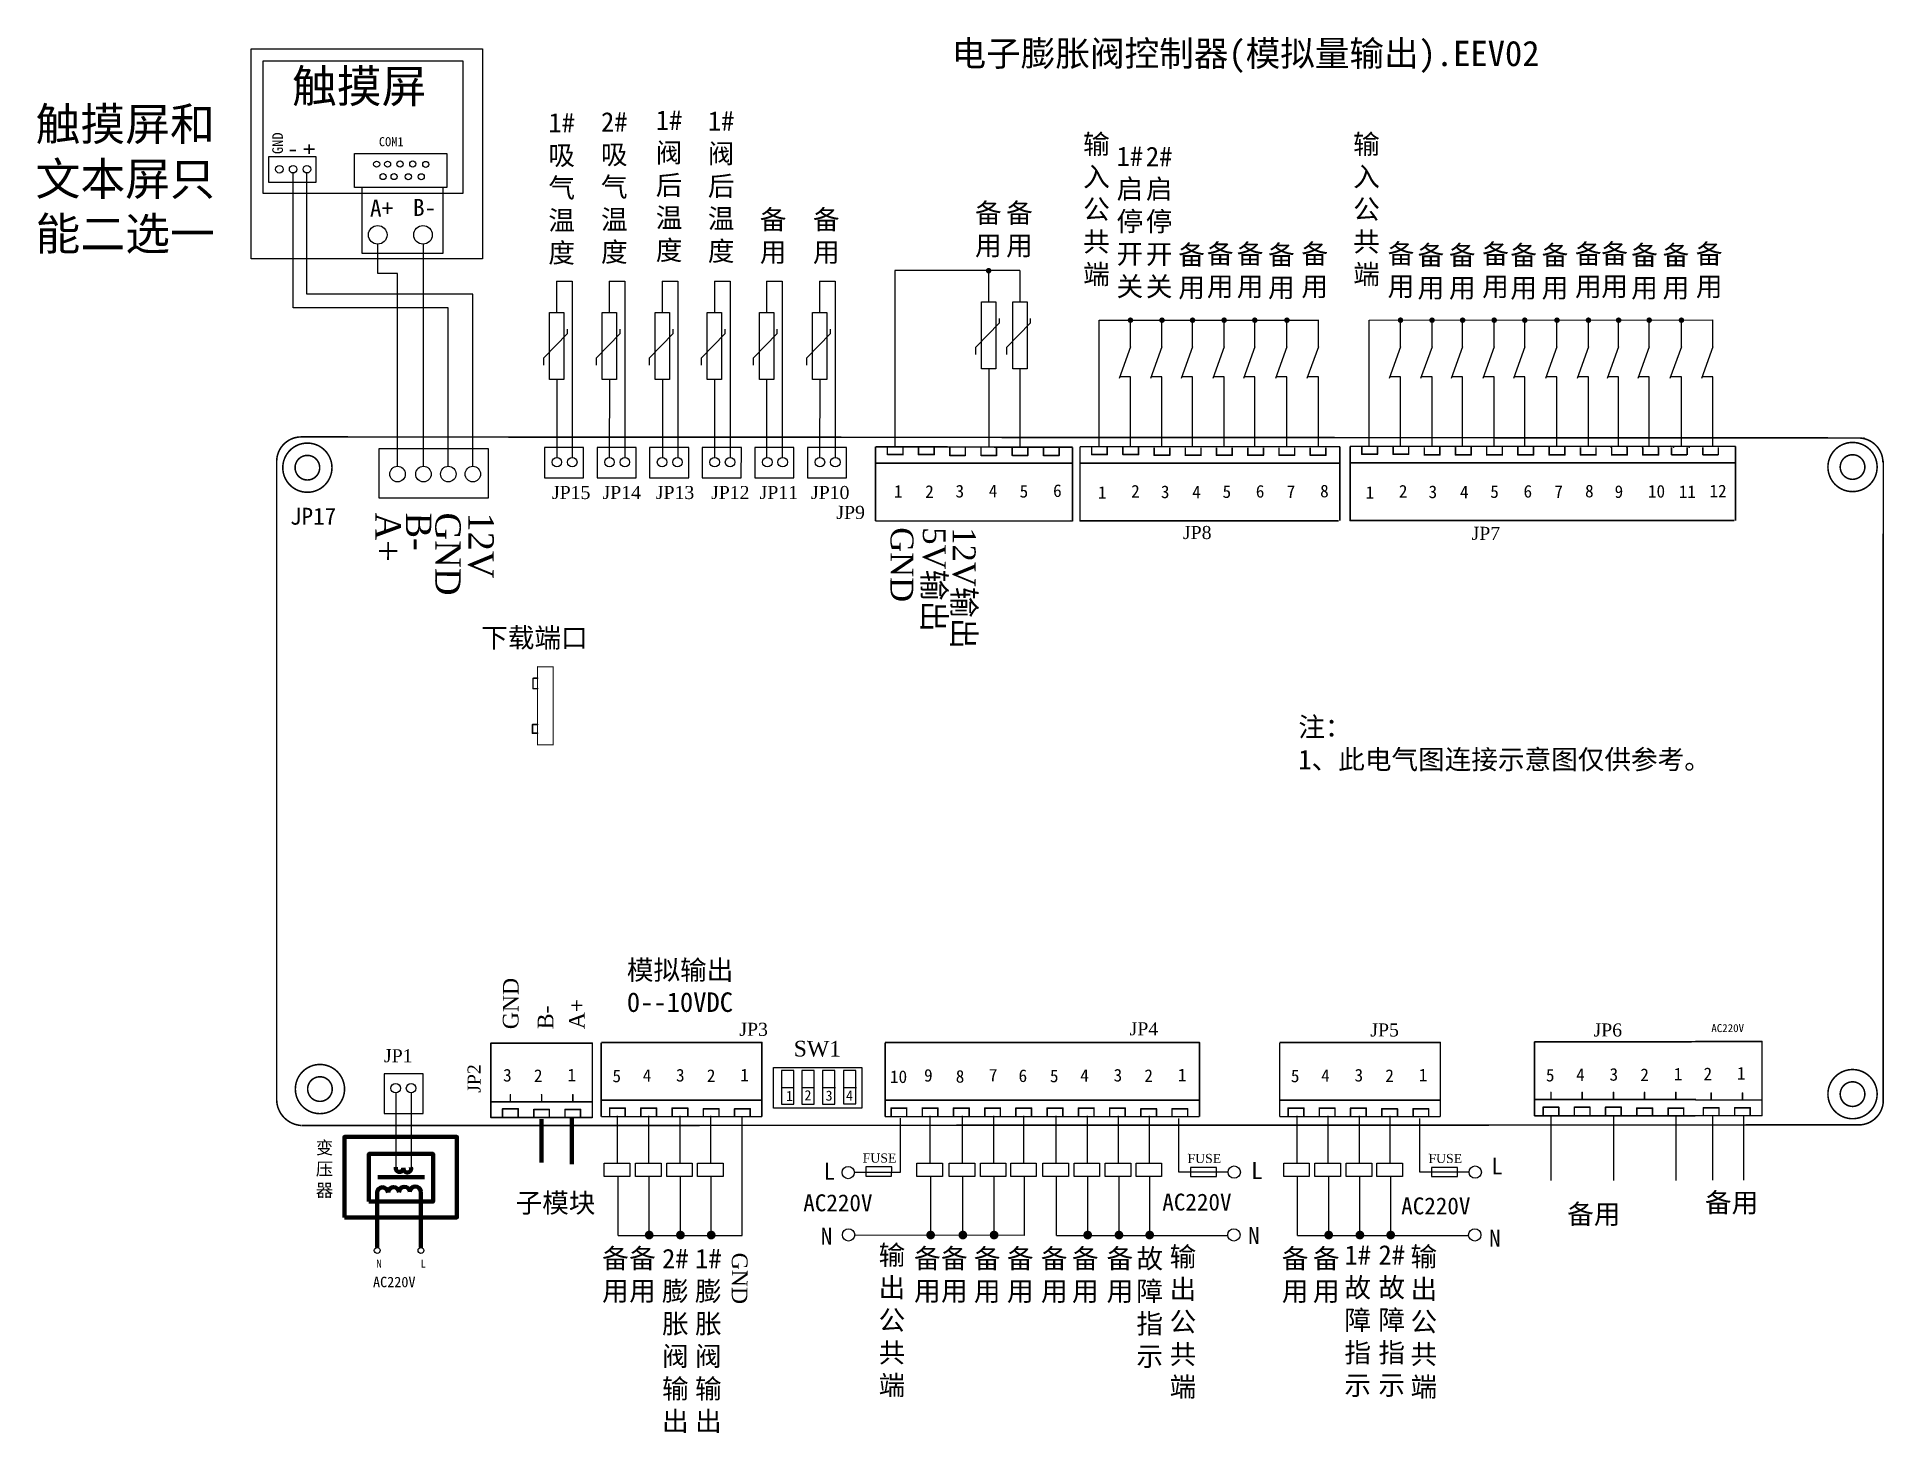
# Model space of a CAD drawing. Extents: x 17377 to 20186, y -434 to 1690.
import ezdxf

# ---------------------------------------------------------------- set-up
doc = ezdxf.new("R2010")
doc.units = 0
doc.linetypes.add('ACAD_ISO07W100', pattern=[3, 0, -3])
doc.layers.get('0').update_dxf_attribs({"linetype": 'CONTINUOUS'})
for name, color, linetype in [('BOTTOMSOLDER', 6, 'CONTINUOUS'), ('instruction', 7, 'CONTINUOUS'), ('KEEPOUTLAYER', 6, 'CONTINUOUS'), ('MECHANICAL1', 251, 'CONTINUOUS'), ('TOPOVERLAY', 2, 'CONTINUOUS')]:
    doc.layers.add(name, color=color, linetype=linetype)

msp = doc.modelspace()

# ---------------------------------------------------------------- texts
at = {"linetype": 'ACAD_ISO07W100'}
for s, height, p in [('GND', 16.2, (17751.5, 1511.4)), ('+', 24.3, (17803.7, 1510.7))]:
    msp.add_text(s, height=height, rotation=90, dxfattribs=at).set_placement(p)
for s, height, p in [('-', 24.3, (17758.4, 1507.5)), ('A+', 25.92, (17883.9, 1416.3)), ('B-', 25.92, (17949.3, 1417.3))]:
    msp.add_text(s, height=height, dxfattribs=at).set_placement(p)
at = {"insert": (17897.5, 1537.2), "char_height": 13.78, "attachment_point": 1}
msp.add_mtext('COM1', dxfattribs=at)
at = {"layer": 'BOTTOMSOLDER', "color": 7, "linetype": 'Continuous'}
for s, insert, char_height, width, attachment_point in [('{\\fSimSun|b0|i0|c134|p54;电子膨胀阀控制器(模拟量输出).EEV02}', (18768.3, 1683.8), 38.579, 1577.097, 1), ('{\\fSimSun|b0|i0|c134|p54;触摸屏}', (17765.2, 1639.8), 49.999, 324.659, 1), ('{\\fSimSun|b0|i0|c134|p54;触摸屏和文本屏只能二选一}', (17375.3, 1582.1), 49.999, 324.659, 1), ('{\\fSimSun|b0|i0|c134|p54;1#吸气温度}', (18175.4, 1343.2), 29.676, 8.736, 8), ('{\\fSimSun|b0|i0|c134|p54;2#吸气温度}', (18255.4, 1344.4), 29.676, 8.736, 8), ('{\\fSimSun|b0|i0|c134|p54;1#阀后温度}', (18338.7, 1347.1), 29.676, 8.736, 8), ('{\\fSimSun|b0|i0|c134|p54;1#阀后温度}', (18417.9, 1345.8), 29.676, 8.736, 8), ('{\\fSimSun|b0|i0|c134|p54;输入公共端}', (18988.6, 1541.4), 29.676, 8.736, 2), ('{\\fSimSun|b0|i0|c134|p54;输入公共端}', (19399.3, 1541.4), 29.676, 8.736, 2), ('{\\fSimSun|b0|i0|c134|p54;1#启停开关}', (19039.4, 1292.1), 29.676, 8.736, 8), ('{\\fSimSun|b0|i0|c134|p54;2#启停开关}', (19084, 1291.9), 29.676, 8.736, 8), ('{\\fSimSun|b0|i0|c134|p54;备用}', (18824.2, 1354.1), 29.676, 8.736, 8), ('{\\fSimSun|b0|i0|c134|p54;备用}', (18871.5, 1354.1), 29.676, 8.736, 8), ('{\\fSimSun|b0|i0|c134|p54;备用}', (18497, 1344.1), 29.676, 8.736, 8), ('{\\fSimSun|b0|i0|c134|p54;备用}', (18577.8, 1344.1), 29.676, 8.736, 8), ('{\\fSimSun|b0|i0|c134|p54;备用}', (19133.3, 1290.4), 29.676, 8.736, 8), ('{\\fSimSun|b0|i0|c134|p54;备用}', (19176.8, 1292.1), 29.676, 8.736, 8), ('{\\fSimSun|b0|i0|c134|p54;备用}', (19222.3, 1291.9), 29.676, 8.736, 8), ('{\\fSimSun|b0|i0|c134|p54;备用}', (19269.9, 1290.4), 29.676, 8.736, 8), ('{\\fSimSun|b0|i0|c134|p54;备用}', (19320.6, 1292), 29.676, 8.736, 8), ('{\\fSimSun|b0|i0|c134|p54;备用}', (19451.7, 1292.2), 29.676, 8.736, 8), ('{\\fSimSun|b0|i0|c134|p54;备用}', (19497.2, 1289.9), 29.676, 8.736, 8), ('{\\fSimSun|b0|i0|c134|p54;备用}', (19544.9, 1289.9), 29.676, 8.736, 8), ('{\\fSimSun|b0|i0|c134|p54;备用}', (19595.5, 1292), 29.676, 8.736, 8), ('{\\fSimSun|b0|i0|c134|p54;备用}', (19638.3, 1289.9), 29.676, 8.736, 8), ('{\\fSimSun|b0|i0|c134|p54;备用}', (19685.9, 1289.9), 29.676, 8.736, 8), ('{\\fSimSun|b0|i0|c134|p54;备用}', (19736.6, 1292), 29.676, 8.736, 8), ('{\\fSimSun|b0|i0|c134|p54;备用}', (19776.6, 1292.2), 29.676, 8.736, 8), ('{\\fSimSun|b0|i0|c134|p54;备用}', (19822.1, 1289.9), 29.676, 8.736, 8), ('{\\fSimSun|b0|i0|c134|p54;备用}', (19869.8, 1289.9), 29.676, 8.736, 8), ('{\\fSimSun|b0|i0|c134|p54;备用}', (19920.4, 1292), 29.676, 8.736, 8), ('JP17', (17762.3, 973.6), 25.78, 115.325, 1), ('{\\fSimSun|b0|i0|c134|p54;下载端口}', (18053, 790.8), 29.676, 192.699, 1), ('\\pt178.06;{\\fSimSun|b0|i0|c134|p54;注：\\P1、此电气图连接示意图仅供参考。}', (19295.6, 655.1), 29.676, 703.536, 1), ('{\\fSimSun|b0|i0|c134|p54;模拟输出}', (18274.5, 285.4), 29.676, 243.309, 1), ('{\\fSimSun|b0|i0|c134|p54;0--10VDC}', (18274.5, 236.5), 29.676, 243.309, 1), ('{\\fSimSun|b0|i0|c134|p54;变压器}', (17814.8, 10.1), 19.423, 5.718, 2), ('L', (18573.9, -22.6), 25.8, 8.736, 1), ('L', (19223.9, -21.5), 25.8, 8.736, 1), ('L', (19589, -14.6), 25.8, 8.736, 1), ('{\\fSimSun|b0|i0|c134|p54;子模块}', (18105.3, -68.7), 29.676, 157.36, 1), ('AC220V', (18542.8, -70.6), 25.78, 8.736, 1), ('AC220V', (19088.8, -69.5), 25.78, 8.736, 1), ('AC220V', (19452.1, -75.3), 25.78, 8.736, 1), ('{\\fSimSun|b0|i0|c134|p54;备用}', (19704.5, -85.9), 29.676, 173.193, 1), ('{\\fSimSun|b0|i0|c134|p54;备用}', (19914, -68.3), 29.676, 157.36, 1), ('N', (18569.4, -121.3), 25.8, 8.736, 1), ('N', (19219.3, -120.2), 25.8, 8.736, 1), ('N', (19585.7, -124.4), 25.8, 8.736, 1), ('{\\fSimSun|b0|i0|c134|p54;备用}', (18257.2, -153.1), 29.676, 8.736, 2), ('{\\fSimSun|b0|i0|c134|p54;备用}', (18298.3, -153.1), 29.676, 8.736, 2), ('{\\fSimSun|b0|i0|c134|p54;2#膨胀阀输出}', (18348.3, -153.5), 29.676, 8.736, 2), ('{\\fSimSun|b0|i0|c134|p54;1#膨胀阀输出}', (18398.5, -153.5), 29.676, 8.736, 2), ('{\\fSimSun|b0|i0|c134|p54;输出公共端}', (18677.6, -148.1), 29.676, 8.736, 2), ('{\\fSimSun|b0|i0|c134|p54;备用}', (18731.5, -153.1), 29.676, 8.736, 2), ('{\\fSimSun|b0|i0|c134|p54;备用}', (18772.5, -153.1), 29.676, 8.736, 2), ('{\\fSimSun|b0|i0|c134|p54;备用}', (18822.5, -153.5), 29.676, 8.736, 2), ('{\\fSimSun|b0|i0|c134|p54;备用}', (18872.8, -153.5), 29.676, 8.736, 2), ('{\\fSimSun|b0|i0|c134|p54;备用}', (18924.4, -153.5), 29.676, 8.736, 2), ('{\\fSimSun|b0|i0|c134|p54;备用}', (18971.7, -153.5), 29.676, 8.736, 2), ('{\\fSimSun|b0|i0|c134|p54;备用}', (19024.3, -153.5), 29.676, 8.736, 2), ('{\\fSimSun|b0|i0|c134|p54;故障指示}', (19069.7, -153.5), 29.676, 8.736, 2), ('{\\fSimSun|b0|i0|c134|p54;输出公共端}', (19120.1, -150.5), 29.676, 8.736, 2), ('{\\fSimSun|b0|i0|c134|p54;备用}', (19290.8, -153.5), 29.676, 8.736, 2), ('{\\fSimSun|b0|i0|c134|p54;备用}', (19338.1, -153.5), 29.676, 8.736, 2), ('{\\fSimSun|b0|i0|c134|p54;1#故障指示}', (19386, -148.1), 29.676, 8.736, 2), ('{\\fSimSun|b0|i0|c134|p54;2#故障指示}', (19437.7, -147.9), 29.676, 8.736, 2), ('{\\fSimSun|b0|i0|c134|p54;输出公共端}', (19486.5, -150.5), 29.676, 8.736, 2)]:
    msp.add_mtext(s, dxfattribs=dict(at, insert=insert, char_height=char_height, width=width, attachment_point=attachment_point))
at = {"layer": 'BOTTOMSOLDER', "color": 7, "linetype": 'Continuous', "attachment_point": 1}
for s, insert, char_height, width, rotation in [('{\\fTimes New Roman|b0|i0|c186|p18;\\H0.875x;\\C0;JP15}', (18160.8, 1006.8), 22.702, 6.683, 359.8614), ('{\\fTimes New Roman|b0|i0|c186|p18;\\H0.875x;\\C0;JP14}', (18237.6, 1006.8), 22.702, 6.683, 359.8614), ('{\\fTimes New Roman|b0|i0|c186|p18;\\H0.875x;\\C0;JP13}', (18318.7, 1006.8), 22.702, 6.683, 359.8614), ('{\\fTimes New Roman|b0|i0|c186|p18;\\H0.875x;\\C0;JP12}', (18402.7, 1006.8), 22.702, 6.683, 359.8614), ('{\\fTimes New Roman|b0|i0|c186|p18;\\H0.875x;\\C0;JP11}', (18476.5, 1006.8), 22.702, 6.683, 359.8614), ('{\\fTimes New Roman|b0|i0|c186|p18;\\H0.875x;\\C0;JP10}', (18554.7, 1006.8), 22.702, 6.683, 359.8614), ('{\\fTimes New Roman|b0|i0|c186|p18;\\H0.875x;\\C0;A+}', (17930.7, 966.3), 44.134, 12.992, 269.8614), ('{\\fTimes New Roman|b0|i0|c186|p18;\\H0.875x;\\C0;B-}', (17977.3, 966.3), 44.134, 12.992, 269.8614), ('{\\fTimes New Roman|b0|i0|c186|p18;\\H0.875x;\\C0;GND}', (18022, 966.3), 44.134, 12.992, 269.8614), ('{\\fTimes New Roman|b0|i0|c186|p18;\\H0.875x;\\C0;12V}', (18072.3, 966.3), 44.134, 12.992, 269.8614), ('{\\fTimes New Roman|b0|i0|c186|p18;\\H0.875x;\\C0;JP9}', (18593.2, 976.5), 22.702, 6.683, 359.8614), ('{\\fTimes New Roman|b0|i0|c186|p18;\\H0.875x;\\C0;GND}', (18710.4, 943.8), 39.72, 265.959, 269.8614), ('{\\fTimes New Roman|b0|i0|c186|p18;\\H0.875x;\\C0;5V\\fSimSun|b0|i0|c134|p2;输出}', (18759.6, 943.8), 39.72, 265.959, 269.8614), ('{\\fTimes New Roman|b0|i0|c186|p18;\\H0.875x;\\C0;12V\\fSimSun|b0|i0|c134|p2;输出}', (18805, 943.8), 39.72, 265.959, 269.8614), ('{\\fTimes New Roman|b0|i0|c186|p18;\\H0.875x;\\C0;JP8}', (19120.3, 945.9), 22.702, 6.683, 359.8614), ('{\\fTimes New Roman|b0|i0|c186|p18;\\H0.875x;\\C0;JP7}', (19559.2, 944.6), 22.702, 6.683, 359.8614), ('{\\fTimes New Roman|b0|i0|c186|p18;\\H0.875x;\\C0;GND}', (18085.9, 180.6), 27.243, 8.02, 89.8614), ('{\\fTimes New Roman|b0|i0|c186|p18;\\H0.875x;\\C0;A+}', (18186.5, 180.6), 27.243, 8.02, 89.8614), ('{\\fTimes New Roman|b0|i0|c186|p18;\\H0.875x;\\C0;B-}', (18138.9, 180.6), 27.243, 8.02, 89.8614), ('{\\fTimes New Roman|b0|i0|c186|p18;\\H0.875x;\\C0;JP3}', (18445.7, 190.4), 22.702, 6.683, 359.8614), ('{\\fTimes New Roman|b0|i0|c186|p18;\\H0.875x;\\C0;JP4}', (19039.2, 191.2), 22.702, 6.683, 359.8614), ('{\\fTimes New Roman|b0|i0|c186|p18;\\H0.875x;\\C0;JP5}', (19405.2, 189.4), 22.702, 6.683, 359.8614), ('{\\fTimes New Roman|b0|i0|c186|p18;\\H0.875x;\\C0;JP6}', (19744.6, 189.4), 22.702, 6.683, 359.8614), ('{\\fTimes New Roman|b0|i0|c186|p18;\\H0.875x;\\C0;JP1}', (17905.3, 150.2), 22.702, 6.683, 359.8614), ('{\\fTimes New Roman|b0|i0|c186|p18;\\H0.875x;\\C0;SW1}', (18528.3, 162.9), 27.243, 8.02, 359.8614), ('{\\fTimes New Roman|b0|i0|c186|p18;\\H0.875x;\\C0;JP2}', (18032.2, 83.9), 22.702, 6.683, 89.8614), ('{\\fTimes New Roman|b0|i0|c186|p18;\\H0.875x;\\C0;FUSE}', (18633.1, -8.4), 15.892, 4.678, 359.8614), ('{\\fTimes New Roman|b0|i0|c186|p18;\\H0.875x;\\C0;FUSE}', (19127, -9), 15.892, 4.678, 359.8614), ('{\\fTimes New Roman|b0|i0|c186|p18;\\H0.875x;\\C0;FUSE}', (19493.4, -9), 15.892, 4.678, 359.8614), ('{\\fTimes New Roman|b0|i0|c186|p18;\\H0.875x;\\C0;GND}', (18458.1, -159.4), 27.243, 8.02, 269.8614)]:
    msp.add_mtext(s, dxfattribs=dict(at, insert=insert, char_height=char_height, width=width, rotation=rotation))
at = {"layer": 'BOTTOMSOLDER', "color": 0, "linetype": 'Continuous', "attachment_point": 1}
for s, insert, char_height, width in [('AC220V', (19923.7, 188.3), 12.18, 4.129), ('AC220V', (17888.5, -196), 15.84, 5.367), ('N', (17893.5, -169.8), 12.2, 4.129), ('L', (17960.7, -169.8), 12.2, 4.129)]:
    msp.add_mtext(s, dxfattribs=dict(at, insert=insert, char_height=char_height, width=width))
at = {"layer": 'TOPOVERLAY', "color": 7}
for s, height, p in [('1', 19.2, (18680.6, 988.8)), ('2', 19.2, (18728.2, 988.6)), ('3', 19.2, (18774.3, 989.2)), ('4', 19.2, (18825, 989.6)), ('5', 19.2, (18871.8, 989)), ('6', 19.2, (18922.7, 990)), ('1', 19.2, (18991, 987.2)), ('2', 19.2, (19041.4, 989.1)), ('3', 19.2, (19086.6, 988.2)), ('4', 19.2, (19134.3, 987.9)), ('5', 19.2, (19180.4, 988.5)), ('6', 19.2, (19231, 989)), ('7', 19.2, (19277.9, 988.4)), ('8', 19.2, (19328.8, 989.4)), ('1', 19.2, (19398.1, 987.2)), ('2', 19.2, (19448.5, 989.1)), ('3', 19.2, (19493.7, 988.2)), ('4', 19.2, (19541.4, 987.9)), ('5', 19.2, (19587.5, 988.5)), ('6', 19.2, (19638.1, 989)), ('7', 19.2, (19685, 988.4)), ('8', 19.2, (19731.7, 989.4)), ('9', 19.2, (19776.6, 988.5)), ('10', 19.23, (19827.2, 989)), ('11', 19.23, (19874.1, 988.4)), ('12', 19.23, (19920.8, 989.4)), ('3', 19.2, (18086.3, 101)), ('2', 19.2, (18133.2, 100.3)), ('1 ', 19.23, (18184.1, 101.3)), ('5', 19.2, (18252.6, 99.9)), ('4', 19.2, (18298.7, 100.5)), ('3', 19.2, (18349.3, 101)), ('2', 19.2, (18396.2, 100.3)), ('1 ', 19.23, (18447.1, 101.3)), ('10', 19.23, (18674.6, 98.7)), ('9', 19.2, (18726.5, 100.8)), ('8', 19.2, (18774.7, 99.2)), ('7', 19.2, (18825, 101.1)), ('6', 19.2, (18870.2, 100.2)), ('5', 19.2, (18917.9, 99.9)), ('4', 19.2, (18964, 100.5)), ('3', 19.2, (19014.7, 101)), ('2', 19.2, (19061.5, 100.3)), ('1 ', 19.23, (19112.4, 101.3)), ('5', 19.2, (19284.3, 99.9)), ('4', 19.2, (19330.4, 100.5)), ('3', 19.2, (19381.1, 101)), ('2', 19.2, (19427.9, 100.3)), ('1 ', 19.23, (19478.8, 101.3)), ('5', 19.2, (19672.1, 101.1)), ('4', 19.2, (19718.2, 101.7)), ('3', 19.2, (19768.9, 102.2)), ('2', 19.2, (19815.7, 101.6)), ('1 ', 19.23, (19866.6, 102.6)), ('2', 19.2, (19911.8, 103)), ('1 ', 19.23, (19962.7, 104)), ('1 ', 15.38, (18516.6, 71.4)), ('2', 15.4, (18544.7, 72.4)), ('3', 15.4, (18576.8, 71.8)), ('4', 15.4, (18607.9, 71.9))]:
    msp.add_text(s, height=height, dxfattribs=at).set_placement(p)

# ---------------------------------------------------------------- blocks, each defined once
blk = doc.blocks.new('常闭2')
at = {"color": 0}
for p, q in [((1.28, 7.79), (1.28, 5.04)), ((1.28, 1.9), (2.48, 5.21)), ((1.28, 5.04), (2.42, 5.04)), ((1.28, 1.9), (1.28, -0.93))]:
    blk.add_line(p, q, dxfattribs=at)

# ---------------------------------------------------------------- hatches: boundary and pattern name
h = msp.add_hatch(color=256)
edge = h.paths.add_edge_path()
edge.add_arc((18824.7, 1334.1), 4.23, 540, 900)
h = msp.add_hatch(color=256)
edge = h.paths.add_edge_path()
edge.add_arc((19040.3, 1258.8), 4.23, 540, 900)
h = msp.add_hatch(color=256)
edge = h.paths.add_edge_path()
edge.add_arc((19088.3, 1258.8), 4.23, 540, 900)
h = msp.add_hatch(color=256)
edge = h.paths.add_edge_path()
edge.add_arc((19134.8, 1258.8), 4.23, 540, 900)
h = msp.add_hatch(color=256)
edge = h.paths.add_edge_path()
edge.add_arc((19182.8, 1258.8), 4.23, 540, 900)
h = msp.add_hatch(color=256)
edge = h.paths.add_edge_path()
edge.add_arc((19229.4, 1258.8), 4.23, 540, 900)
h = msp.add_hatch(color=256)
edge = h.paths.add_edge_path()
edge.add_arc((19278.3, 1258.8), 4.23, 540, 900)
h = msp.add_hatch(color=256)
edge = h.paths.add_edge_path()
edge.add_arc((19451, 1258.8), 4.23, 540, 900)
h = msp.add_hatch(color=256)
edge = h.paths.add_edge_path()
edge.add_arc((19499, 1258.8), 4.23, 540, 900)
h = msp.add_hatch(color=256)
edge = h.paths.add_edge_path()
edge.add_arc((19545.5, 1258.8), 4.23, 540, 900)
h = msp.add_hatch(color=256)
edge = h.paths.add_edge_path()
edge.add_arc((19593.5, 1258.8), 4.23, 540, 900)
h = msp.add_hatch(color=256)
edge = h.paths.add_edge_path()
edge.add_arc((19640, 1258.8), 4.23, 540, 900)
h = msp.add_hatch(color=256)
edge = h.paths.add_edge_path()
edge.add_arc((19689, 1258.8), 4.23, 540, 900)
h = msp.add_hatch(color=256)
edge = h.paths.add_edge_path()
edge.add_arc((19736.8, 1258.8), 4.23, 540, 900)
h = msp.add_hatch(color=256)
edge = h.paths.add_edge_path()
edge.add_arc((19782.7, 1258.8), 4.23, 540, 900)
h = msp.add_hatch(color=256)
edge = h.paths.add_edge_path()
edge.add_arc((19829.2, 1258.8), 4.23, 540, 900)
h = msp.add_hatch(color=256)
edge = h.paths.add_edge_path()
edge.add_arc((19878.2, 1258.8), 4.23, 540, 900)
h = msp.add_hatch(color=256)
edge = h.paths.add_edge_path()
edge.add_arc((18308.5, -132.5), 6.71, 180, 540)
h = msp.add_hatch(color=256)
edge = h.paths.add_edge_path()
edge.add_arc((18356, -132.5), 6.71, 180, 540)
h = msp.add_hatch(color=256)
edge = h.paths.add_edge_path()
edge.add_arc((18402.8, -132.5), 6.71, 180, 540)
h = msp.add_hatch(color=256)
edge = h.paths.add_edge_path()
edge.add_arc((18736.5, -132.5), 6.71, 180, 540)
h = msp.add_hatch(color=256)
edge = h.paths.add_edge_path()
edge.add_arc((18785.5, -132.5), 6.71, 180, 540)
h = msp.add_hatch(color=256)
edge = h.paths.add_edge_path()
edge.add_arc((18833, -132.5), 6.71, 180, 540)
h = msp.add_hatch(color=256)
edge = h.paths.add_edge_path()
edge.add_arc((18975.3, -132.5), 6.71, 180, 540)
h = msp.add_hatch(color=256)
edge = h.paths.add_edge_path()
edge.add_arc((19022.9, -132.5), 6.71, 180, 540)
h = msp.add_hatch(color=256)
edge = h.paths.add_edge_path()
edge.add_arc((19069.6, -132.5), 6.71, 180, 540)
h = msp.add_hatch(color=256)
edge = h.paths.add_edge_path()
edge.add_arc((19341.8, -132.5), 6.71, 180, 540)
h = msp.add_hatch(color=256)
edge = h.paths.add_edge_path()
edge.add_arc((19389.3, -132.5), 6.71, 180, 540)
h = msp.add_hatch(color=256)
edge = h.paths.add_edge_path()
edge.add_arc((19436.1, -132.5), 6.71, 180, 540)

# ---------------------------------------------------------------- linework, layer by layer
at = {"color": 7}
for p, q in [((17746.4, 1487.9), (17746.4, 1487.9)), ((18509.7, 91.7), (18529.2, 91.7)), ((18540.5, 91.7), (18560, 91.7)), ((18572.2, 91.7), (18591.6, 91.7)), ((18604, 92), (18623.5, 92))]:
    msp.add_line(p, q, dxfattribs=at)
for p, q in [((18824.7, 1334.4), (18824.7, 1286.5)), ((18872, 1334.4), (18872, 1286.5)), ((18167.6, 1318), (18167.6, 1270.2)), ((18247.7, 1318), (18247.7, 1270.2)), ((18328.4, 1318), (18328.4, 1270.2)), ((18407.6, 1318), (18407.6, 1270.2)), ((18486.8, 1318), (18486.8, 1270.2)), ((18567.5, 1318), (18567.5, 1270.2)), ((18825.3, 1066.8), (18825.4, 1184.8)), ((18872.6, 1066.8), (18872.8, 1184.8)), ((18168.3, 1050.5), (18168.4, 1168.5)), ((18248.3, 1050.5), (18248.4, 1168.5)), ((18329, 1050.5), (18329.1, 1168.5)), ((18408.2, 1050.5), (18408.3, 1168.5)), ((18487.4, 1050.5), (18487.5, 1168.5)), ((18568.2, 1050.5), (18568.3, 1168.5))]:
    msp.add_line(p, q)
at = {"lineweight": 13}
for p, q in [((18184.2, 1238.4), (18148.1, 1201.5)), ((18184.2, 1238.4), (18184.2, 1245.2)), ((18264.2, 1238.4), (18228.2, 1201.5)), ((18264.2, 1238.4), (18264.2, 1245.2)), ((18344.9, 1238.4), (18308.9, 1201.5)), ((18344.9, 1238.4), (18344.9, 1245.2)), ((18424.1, 1238.4), (18388.1, 1201.5)), ((18424.1, 1238.4), (18424.1, 1245.2)), ((18503.3, 1238.4), (18467.3, 1201.5)), ((18503.3, 1238.4), (18503.3, 1245.2)), ((18584.1, 1238.4), (18548.1, 1201.5)), ((18584.1, 1238.4), (18584.1, 1245.2)), ((18841.2, 1254.7), (18805.2, 1217.9)), ((18841.2, 1254.7), (18841.2, 1261.6)), ((18888.5, 1254.7), (18852.5, 1217.9)), ((18888.5, 1254.7), (18888.5, 1261.6)), ((18805.2, 1206.7), (18805.2, 1217.9)), ((18852.5, 1206.7), (18852.5, 1217.9)), ((18148.1, 1190.4), (18148.1, 1201.5)), ((18228.2, 1190.4), (18228.2, 1201.5)), ((18308.9, 1190.4), (18308.9, 1201.5)), ((18388.1, 1190.4), (18388.1, 1201.5)), ((18467.3, 1190.4), (18467.3, 1201.5)), ((18548.1, 1190.4), (18548.1, 1201.5))]:
    msp.add_line(p, q, dxfattribs=at)
at = {"linetype": 'Continuous'}
for p, q in [((17923, 83.5), (17923, -29.7)), ((17946.4, 83.5), (17946.4, -29.7)), ((18449.9, -133.2), (18449.9, 47.5)), ((19679.7, 47.7), (19679.7, -49.6)), ((19775, 47.7), (19775, -49.6)), ((19869.8, 47.7), (19869.8, -49.6)), ((19925.5, 48), (19925.5, -49.3)), ((19972.6, 48), (19972.6, -49.3))]:
    msp.add_line(p, q, dxfattribs=at)
msp.add_lwpolyline([(18055.2, 1352.1), (17703.1, 1352.1), (17703.1, 1671.5), (18055.2, 1671.5)], close=True)
at = {"color": 7}
for points in [[(17721.7, 1653.2), (18025, 1653.2), (18025, 1451.7), (17721.7, 1451.7)], [(17730.2, 1507.6), (17801.7, 1507.6), (17801.7, 1468), (17730.2, 1468)], [(18631.7, 60.4), (18497.5, 60.4), (18497.5, 122.1), (18631.7, 122.1)], [(18509.7, 66.5), (18528.4, 66.5), (18528.4, 117.5), (18509.7, 117.5)], [(18540.5, 66.5), (18559.2, 66.5), (18559.2, 117.5), (18540.5, 117.5)], [(18572.2, 66.5), (18590.9, 66.5), (18590.9, 117.5), (18572.2, 117.5)], [(18604, 66.9), (18622.7, 66.9), (18622.7, 117.9), (18604, 117.9)]]:
    msp.add_lwpolyline(points, close=True, dxfattribs=at)
at = {"color": 0}
msp.add_lwpolyline([(17860.5, 1460.5), (17860.5, 1512.3), (18000.7, 1512.3), (18000.7, 1460.5)], close=True, dxfattribs=at)
at = {"linetype": 'Continuous', "flags": 128}
for points in [[(18003, 1036.6), (18003, 1277.4), (17767, 1277.4), (17767, 1482.7)], [(18040.3, 1036.6), (18040.3, 1298.3), (17788, 1298.3), (17788, 1482.7)], [(17925.8, 1036.6), (17925.8, 1329.9), (17895.7, 1329.9), (17895.7, 1374.5)], [(17965.2, 1036.6), (17965.2, 1374.5)], [(18872, 1334.4), (18682.2, 1334.4), (18682.2, 1066.2)], [(18167.6, 1318), (18191.5, 1318), (18191.5, 1050.2)], [(18247.7, 1318), (18271.5, 1318), (18271.5, 1050.2)], [(18328.4, 1318), (18352.2, 1318), (18352.2, 1050.2)], [(18407.6, 1318), (18431.4, 1318), (18431.4, 1050.2)], [(18486.8, 1318), (18510.6, 1318), (18510.6, 1050.2)], [(18567.5, 1318), (18591.4, 1318), (18591.4, 1050.2)], [(18003, 1036.6), (18003, 1257.7)], [(18992.7, 1066.4), (18992.7, 1259), (19326.1, 1259)], [(19403.4, 1066.4), (19403.4, 1259), (19925.9, 1259.2)], [(18064, 988.7), (18064, 1063.3), (17897.3, 1063.3), (17897.3, 988.7), (18064, 988.7)], [(18149.2, 1065.2), (18149.2, 1019.2), (18208.6, 1019.2), (18208.7, 1065.2), (18149.2, 1065.2)], [(18229.2, 1065.2), (18229.2, 1019.2), (18288.6, 1019.2), (18288.7, 1065.2), (18229.2, 1065.2)], [(18309.2, 1065.2), (18309.2, 1019.2), (18368.6, 1019.2), (18368.7, 1065.2), (18309.2, 1065.2)], [(18389.2, 1065.2), (18389.2, 1019.2), (18448.6, 1019.2), (18448.7, 1065.2), (18389.2, 1065.2)], [(18469.2, 1065.2), (18469.2, 1019.2), (18528.6, 1019.2), (18528.7, 1065.2), (18469.2, 1065.2)], [(18549.2, 1065.2), (18549.2, 1019.2), (18608.6, 1019.2), (18608.7, 1065.2), (18549.2, 1065.2)], [(17964.9, 52.3), (17964.9, 112.6), (17905.4, 112.6), (17905.4, 52.3), (17964.9, 52.3)], [(18638, -29), (18638, -43), (18677.2, -43), (18677.3, -29), (18638, -29)], [(19131.9, -29.6), (19131.9, -43.6), (19171.1, -43.6), (19171.2, -29.6), (19131.9, -29.6)], [(19498.3, -29.6), (19498.3, -43.6), (19537.6, -43.6), (19537.6, -29.6), (19498.3, -29.6)]]:
    msp.add_lwpolyline(points, dxfattribs=at)
at = {"color": 7}
msp.add_lwpolyline([(17871.7, 1460.1), (17871.7, 1361), (17995.3, 1361), (17995.3, 1460.1)], dxfattribs=at)
at = {"lineweight": 13}
for points in [[(18157, 1270.4), (18178.8, 1270.4), (18178.8, 1168.7), (18157, 1168.7)], [(18237, 1270.4), (18258.8, 1270.4), (18258.8, 1168.7), (18237, 1168.7)], [(18317.7, 1270.4), (18339.5, 1270.4), (18339.5, 1168.7), (18317.7, 1168.7)], [(18396.9, 1270.4), (18418.7, 1270.4), (18418.7, 1168.7), (18396.9, 1168.7)], [(18476.1, 1270.4), (18497.9, 1270.4), (18497.9, 1168.7), (18476.1, 1168.7)], [(18556.9, 1270.4), (18578.7, 1270.4), (18578.7, 1168.7), (18556.9, 1168.7)], [(18814, 1286.8), (18835.8, 1286.8), (18835.8, 1185), (18814, 1185)], [(18861.4, 1286.8), (18883.2, 1286.8), (18883.2, 1185), (18861.4, 1185)]]:
    msp.add_lwpolyline(points, close=True, dxfattribs=at)
for centre in [(17746.1, 1488.3), (17767, 1488.4), (17788, 1488.4)]:
    msp.add_circle(centre, 5.72)
at = {"color": 0}
for centre in [(17894, 1496.1), (17910.7, 1496.1), (17929.6, 1496.4), (17948.9, 1496.4), (17968.7, 1495.7), (17903.9, 1477.3), (17920.6, 1477.3), (17942.2, 1476.9), (17961.9, 1476.9)]:
    msp.add_circle(centre, 4.64, dxfattribs=at)
at = {"linetype": 'Continuous'}
for centre, radius in [((17895.7, 1388.6), 14.1), ((17964.5, 1388.6), 14.1), ((18168.1, 1042.9), 7.26), ((18191.5, 1042.9), 7.26), ((18248.1, 1042.9), 7.26), ((18271.5, 1042.9), 7.26), ((18328.1, 1042.9), 7.26), ((18351.5, 1042.9), 7.26), ((18408.1, 1042.9), 7.26), ((18431.5, 1042.9), 7.26), ((18488.1, 1042.9), 7.26), ((18511.5, 1042.9), 7.26), ((18568.1, 1042.9), 7.26), ((18591.5, 1042.9), 7.26), ((17925.8, 1024.8), 11.8), ((17965.2, 1024.8), 11.8), ((18003, 1024.8), 11.8), ((18040.3, 1024.8), 11.8), ((17923, 90.8), 7.26), ((17946.4, 90.8), 7.26)]:
    msp.add_circle(centre, radius, dxfattribs=at)
at = {"layer": 'BOTTOMSOLDER', "color": 7, "linetype": 'Continuous', "lineweight": 80}
for p, q in [((18144.7, 43.9), (18144.7, -22.4)), ((18190.8, 45.3), (18190.8, -24.8))]:
    msp.add_line(p, q, dxfattribs=at)
at = {"layer": 'BOTTOMSOLDER', "color": 7, "linetype": 'Continuous'}
for p, q in [((18259.9, 48.6), (18259.9, -23.2)), ((18307.4, 48.6), (18307.4, -23.2)), ((18354.9, 48.6), (18354.9, -23.2)), ((18401.7, 48.6), (18401.7, -23.2)), ((18690.7, -36.7), (18690.7, 45.1)), ((18735.4, 48.6), (18735.4, -23.2)), ((18784.4, 48.6), (18784.4, -23.2)), ((18831.9, 48.6), (18831.9, -23.2)), ((18877.9, 48.6), (18877.9, -23.2)), ((18926.7, 48.6), (18926.7, -23.2)), ((18974.3, 48.6), (18974.3, -23.2)), ((19021.8, 48.6), (19021.8, -23.2)), ((19068.6, 48.6), (19068.6, -23.2)), ((19114.1, -37), (19114.1, 44.5)), ((19293.2, 48.6), (19293.2, -23.2)), ((19340.7, 48.6), (19340.7, -23.2)), ((19388.2, 48.6), (19388.2, -23.2)), ((19435, 48.6), (19435, -23.2)), ((19480.5, -37), (19480.5, 44.5)), ((18261.1, -133), (18261.1, -43.6)), ((18308.6, -133), (18308.6, -43.6)), ((18356.1, -133), (18356.1, -43.6)), ((18402.9, -133), (18402.9, -43.6)), ((18620.4, -36.7), (18690.7, -36.7)), ((18736.6, -133), (18736.6, -43.6)), ((18785.6, -133), (18785.6, -43.6)), ((18833.1, -133), (18833.1, -43.6)), ((18879.1, -133), (18879.1, -43.6)), ((18927.9, -133), (18927.9, -43.6)), ((18975.4, -133), (18975.4, -43.6)), ((19023, -133), (19023, -43.6)), ((19069.7, -133), (19069.7, -43.6)), ((19188.5, -37), (19114.1, -37)), ((19294.4, -133), (19294.4, -43.6)), ((19341.9, -133), (19341.9, -43.6)), ((19389.4, -133), (19389.4, -43.6)), ((19436.2, -133), (19436.2, -43.6)), ((19554.9, -37), (19480.5, -37)), ((18261.1, -133.1), (18449.9, -133.2)), ((18879.1, -133), (18621, -132.9)), ((18927.9, -133.1), (19188.3, -133.2)), ((19294.4, -133.1), (19554.7, -133.2))]:
    msp.add_line(p, q, dxfattribs=at)
at = {"layer": 'BOTTOMSOLDER', "color": 0, "linetype": 'Continuous', "lineweight": 80}
for p, q in [((17895.7, -44.7), (17967, -44.7)), ((17894.8, -68), (17894.8, -151.3)), ((17961.2, -66.4), (17961.2, -151.5)), ((17894.8, -151.3), (17894.8, -151.3))]:
    msp.add_line(p, q, dxfattribs=at)
for points in [[(17845.1, -105.6), (17845.1, 16.8), (18016.1, 16.8), (18016.1, -105.6)], [(17882.4, -81.7), (17882.4, -9.1), (17979.8, -9.1), (17979.8, -81.7)]]:
    msp.add_lwpolyline(points, close=True, dxfattribs=at)
at = {"layer": 'BOTTOMSOLDER', "color": 7, "linetype": 'Continuous'}
for points in [[(18279, -43.5), (18240.1, -43.5), (18240.1, -23.2), (18279, -23.2)], [(18326.5, -43.5), (18287.6, -43.5), (18287.6, -23.2), (18326.5, -23.2)], [(18374, -43.5), (18335.1, -43.5), (18335.1, -23.2), (18374, -23.2)], [(18420.8, -43.5), (18381.9, -43.5), (18381.9, -23.2), (18420.8, -23.2)], [(18754.6, -43.5), (18715.7, -43.5), (18715.7, -23.2), (18754.6, -23.2)], [(18803.5, -43.5), (18764.6, -43.5), (18764.6, -23.2), (18803.5, -23.2)], [(18851, -43.5), (18812.1, -43.5), (18812.1, -23.2), (18851, -23.2)], [(18897.1, -43.5), (18858.2, -43.5), (18858.2, -23.2), (18897.1, -23.2)], [(18945.9, -43.5), (18907, -43.5), (18907, -23.2), (18945.9, -23.2)], [(18993.4, -43.5), (18954.5, -43.5), (18954.5, -23.2), (18993.4, -23.2)], [(19040.9, -43.5), (19002, -43.5), (19002, -23.2), (19040.9, -23.2)], [(19087.7, -43.5), (19048.8, -43.5), (19048.8, -23.2), (19087.7, -23.2)], [(19312.3, -43.5), (19273.4, -43.5), (19273.4, -23.2), (19312.3, -23.2)], [(19359.8, -43.5), (19320.9, -43.5), (19320.9, -23.2), (19359.8, -23.2)], [(19407.3, -43.5), (19368.4, -43.5), (19368.4, -23.2), (19407.3, -23.2)], [(19454.1, -43.5), (19415.2, -43.5), (19415.2, -23.2), (19454.1, -23.2)]]:
    msp.add_lwpolyline(points, close=True, dxfattribs=at)
for centre in [(18611.1, -37.5), (19198.2, -36.8), (19564.6, -36.8), (18611.6, -132.3), (19197.6, -132.4), (19564, -132.4)]:
    msp.add_circle(centre, 9.37, dxfattribs=at)
at = {"layer": 'BOTTOMSOLDER', "color": 0, "linetype": 'Continuous'}
for centre in [(17894.9, -155.9), (17961.4, -155.9)]:
    msp.add_circle(centre, 4.43, dxfattribs=at)
at = {"layer": 'BOTTOMSOLDER', "color": 0, "linetype": 'Continuous', "lineweight": 80}
for centre, radius, start, end in [((17928.8, -30.9), 5.73, 165.508, 1.1748), ((17940.7, -31.5), 5.89, 167.2834, 20.2157), ((17903.1, -68.3), 8.38, 4.7493, 177.719), ((17919.8, -68), 8.38, 4.7493, 177.719), ((17936.3, -67.6), 8.38, 4.7493, 177.719), ((17952.8, -67.1), 8.38, 4.7493, 177.719)]:
    msp.add_arc(centre, radius, start, end, dxfattribs=at)
at = {"layer": 'instruction', "color": 0}
for p, q in [((19040.3, 1066.4), (19040.3, 1133)), ((19088.3, 1066.4), (19088.3, 1133)), ((19134.8, 1066.4), (19134.8, 1133)), ((19182.8, 1066.4), (19182.8, 1133)), ((19229.3, 1066.4), (19229.3, 1133)), ((19278.2, 1066.4), (19278.2, 1133)), ((19326.1, 1066.4), (19326.1, 1133)), ((19451, 1066.4), (19451, 1133)), ((19499, 1066.4), (19499, 1133)), ((19545.5, 1066.4), (19545.5, 1133)), ((19593.5, 1066.4), (19593.5, 1133)), ((19640, 1066.4), (19640, 1133)), ((19688.9, 1066.4), (19688.9, 1133)), ((19736.8, 1066.4), (19736.8, 1133)), ((19782.7, 1066.4), (19782.7, 1133)), ((19829.2, 1066.4), (19829.2, 1133)), ((19878.1, 1066.4), (19878.1, 1133)), ((19925.9, 1066.4), (19925.9, 1133))]:
    msp.add_line(p, q, dxfattribs=at)
at = {"layer": 'KEEPOUTLAYER', "color": 7, "const_width": 2.37}
for points in [[(17742, 1043.9, -0.414214), (17779.4, 1081.3)], [(20147.3, 1079.7, -0.414214), (20184.7, 1042.3)], [(17779.4, 34.1, -0.388165), (17742, 72.9)], [(20185.2, 72.4, -0.414214), (20147.8, 35)]]:
    msp.add_lwpolyline(points, format="xyb", dxfattribs=at)
at = {"layer": 'KEEPOUTLAYER', "color": 7}
for points, const_width in [([(17751.3, 1034.5, 1), (17826.1, 1034.5, 1)], 2.37), ([(17780, 1081.3, 1), (17778.8, 1081.3, 1)], 1.19), ([(17780, 1081.3, 1), (17778.8, 1081.3, 1)], 1.19), ([(20101, 1035.5, 1), (20175.8, 1035.5, 1)], 2.37), ([(20152.7, 1079.7, 1), (20151.5, 1079.7, 1)], 1.19), ([(20152.7, 1079.7, 1), (20151.5, 1079.7, 1)], 1.19), ([(17742.6, 1043.9, 1), (17741.4, 1043.9, 1)], 1.19), ([(17742.6, 1043.9, 1), (17741.4, 1043.9, 1)], 1.19), ([(17751.9, 1034.5, 1), (17750.7, 1034.5, 1)], 1.19), ([(20101.6, 1035.5, 1), (20100.4, 1035.5, 1)], 1.19), ([(20157.7, 1035.5, 1), (20156.5, 1035.5, 1)], 1.19), ([(20176.4, 1035.5, 1), (20175.2, 1035.5, 1)], 1.19), ([(17770.4, 89.5, 1), (17845.2, 89.5, 1)], 2.37), ([(20101, 81.8, 1), (20175.8, 81.8, 1)], 2.37), ([(17771, 89.5, 1), (17769.8, 89.5, 1)], 1.19), ([(17845.8, 89.5, 1), (17844.6, 89.5, 1)], 1.19), ([(20101.6, 81.8, 1), (20100.4, 81.8, 1)], 1.19), ([(20157.7, 81.8, 1), (20156.5, 81.8, 1)], 1.19), ([(20176.4, 81.8, 1), (20175.2, 81.8, 1)], 1.19), ([(20185.8, 72.4, 1), (20184.6, 72.4, 1)], 1.19), ([(20185.8, 72.4, 1), (20184.6, 72.4, 1)], 1.19)]:
    msp.add_lwpolyline(points, format="xyb", close=True, dxfattribs=dict(at, const_width=const_width))
at = {"layer": 'KEEPOUTLAYER', "color": 7, "const_width": 2.37}
for points in [[(20147.3, 1079.7), (17780, 1081.3)], [(17742, 1043.9), (17742, 72.9)], [(20185.2, 1044.9), (20184.9, 68.3)], [(20147.8, 35), (17780, 34)]]:
    msp.add_lwpolyline(points, dxfattribs=at)
at = {"layer": 'MECHANICAL1', "color": 7}
for points, const_width in [([(17770, 1034.5, 1), (17807.4, 1034.5, 1)], 2.37), ([(20119.7, 1035.5, 1), (20157.1, 1035.5, 1)], 2.37), ([(17770.6, 1034.5, 1), (17769.4, 1034.5, 1)], 1.19), ([(17808, 1034.5, 1), (17806.8, 1034.5, 1)], 1.19), ([(20120.3, 1035.5, 1), (20119.1, 1035.5, 1)], 1.19), ([(20157.7, 1035.5, 1), (20156.5, 1035.5, 1)], 1.19), ([(20176.4, 1035.5, 1), (20175.2, 1035.5, 1)], 1.19), ([(17789.1, 89.5, 1), (17826.5, 89.5, 1)], 2.37), ([(17789.7, 89.5, 1), (17788.5, 89.5, 1)], 1.19), ([(17827.1, 89.5, 1), (17825.9, 89.5, 1)], 1.19), ([(20119.7, 81.8, 1), (20157.1, 81.8, 1)], 2.37), ([(20120.3, 81.8, 1), (20119.1, 81.8, 1)], 1.19), ([(20157.7, 81.8, 1), (20156.5, 81.8, 1)], 1.19), ([(20176.4, 81.8, 1), (20175.2, 81.8, 1)], 1.19)]:
    msp.add_lwpolyline(points, format="xyb", close=True, dxfattribs=dict(at, const_width=const_width))
at = {"layer": 'TOPOVERLAY', "color": 7}
for points, const_width in [([(18652.8, 953.5), (18652.8, 1066.3)], 2.37), ([(18652.8, 1066.3), (18952.3, 1065.6)], 2.37), ([(18694.4, 1054.4), (18694.4, 1066.3)], 2.37), ([(18718.1, 1054.4), (18718.1, 1066.3)], 2.37), ([(18741.8, 1054.4), (18741.8, 1066.3)], 2.37), ([(18963.6, 953.7), (18963.6, 1066.4)], 2.37), ([(18963.6, 1066.4), (19358.8, 1066.4)], 2.37), ([(18981.4, 1054.6), (18981.4, 1066.4)], 2.37), ([(19005.1, 1054.6), (19005.1, 1066.4)], 2.37), ([(19028.9, 1054.6), (19028.9, 1066.4)], 2.37), ([(19052.6, 1054.6), (19052.6, 1066.4)], 2.37), ([(19358.6, 953.7), (19358.6, 1066.4)], 2.37), ([(19374.4, 954.1), (19374.4, 1066.9)], 2.37), ([(19374.4, 1066.9), (19960.6, 1066.9)], 2.37), ([(19392.2, 1055), (19392.2, 1066.9)], 2.37), ([(19415.9, 1055), (19415.9, 1066.9)], 2.37), ([(19439.7, 1055), (19439.7, 1066.9)], 2.37), ([(19463.4, 1055), (19463.4, 1066.9)], 2.37), ([(19960.4, 954.1), (19960.4, 1066.9)], 2.37), ([(18651.8, 1041.4), (18952.3, 1041.4)], 2.37), ([(18670.6, 1053.8), (18670.6, 1065.7)], 2.37), ([(18670.6, 1054.4), (18694.4, 1054.4)], 2.37), ([(18718.1, 1054.4), (18741.8, 1054.4)], 2.37), ([(18765.6, 1053.2), (18765.6, 1065.1)], 2.37), ([(18765.6, 1053.2), (18789.3, 1053.2)], 2.37), ([(18789.3, 1053.2), (18789.3, 1065.1)], 2.37), ([(18813.1, 1053.2), (18813.1, 1065.1)], 2.37), ([(18813.1, 1053.2), (18836.8, 1053.2)], 2.37), ([(18836.8, 1053.2), (18836.8, 1065.1)], 2.37), ([(18860.5, 1053.2), (18860.5, 1065.1)], 2.37), ([(18860.5, 1053.2), (18884.3, 1053.2)], 2.37), ([(18884.3, 1053.2), (18884.3, 1065.1)], 2.37), ([(18908, 1053.2), (18908, 1065.1)], 2.37), ([(18908, 1053.2), (18931.8, 1053.2)], 2.37), ([(18931.8, 1053.2), (18931.8, 1065.1)], 2.37), ([(18952.3, 952.8), (18952.3, 1065.6)], 2.37), ([(18962.6, 1041.5), (19358.6, 1041.5)], 2.37), ([(18981.4, 1054.6), (19005.1, 1054.6)], 2.37), ([(19028.9, 1054.6), (19052.6, 1054.6)], 2.37), ([(19076.3, 1053.4), (19076.3, 1065.2)], 2.37), ([(19076.3, 1053.4), (19100.1, 1053.4)], 2.37), ([(19100.1, 1053.4), (19100.1, 1065.2)], 2.37), ([(19123.8, 1053.4), (19123.8, 1065.2)], 2.37), ([(19123.8, 1053.4), (19147.6, 1053.4)], 2.37), ([(19147.6, 1053.4), (19147.6, 1065.2)], 2.37), ([(19171.3, 1053.4), (19171.3, 1065.2)], 2.37), ([(19171.3, 1053.4), (19195.1, 1053.4)], 2.37), ([(19195.1, 1053.4), (19195.1, 1065.2)], 2.37), ([(19218.8, 1053.4), (19218.8, 1065.2)], 2.37), ([(19218.8, 1053.4), (19242.5, 1053.4)], 2.37), ([(19242.5, 1053.4), (19242.5, 1065.2)], 2.37), ([(19266.3, 1053.4), (19266.3, 1065.2)], 2.37), ([(19266.3, 1053.4), (19290, 1053.4)], 2.37), ([(19290, 1053.4), (19290, 1065.2)], 2.37), ([(19313.8, 1053.4), (19313.8, 1065.2)], 2.37), ([(19313.8, 1053.4), (19337.5, 1053.4)], 2.37), ([(19337.5, 1053.4), (19337.5, 1065.2)], 2.37), ([(19374.4, 1042), (19576.2, 1042)], 2.37), ([(19392.2, 1055), (19415.9, 1055)], 2.37), ([(19439.7, 1055), (19463.4, 1055)], 2.37), ([(19487.2, 1053.9), (19487.2, 1065.7)], 2.37), ([(19487.2, 1053.9), (19510.9, 1053.9)], 2.37), ([(19510.9, 1053.9), (19510.9, 1065.7)], 2.37), ([(19534.6, 1053.9), (19534.6, 1065.7)], 2.37), ([(19534.6, 1053.9), (19558.4, 1053.9)], 2.37), ([(19558.4, 1053.9), (19558.4, 1065.7)], 2.37), ([(19564.3, 1042), (19960.4, 1042)], 2.37), ([(19582.1, 1053.9), (19582.1, 1065.7)], 2.37), ([(19582.1, 1053.9), (19605.9, 1053.9)], 2.37), ([(19605.9, 1053.9), (19605.9, 1065.7)], 2.37), ([(19629.6, 1053.9), (19629.6, 1065.7)], 2.37), ([(19629.6, 1053.9), (19653.4, 1053.9)], 2.37), ([(19653.4, 1053.9), (19653.4, 1065.7)], 2.37), ([(19677.1, 1053.9), (19677.1, 1065.7)], 2.37), ([(19677.1, 1053.9), (19700.8, 1053.9)], 2.37), ([(19700.8, 1053.9), (19700.8, 1065.7)], 2.37), ([(19724.6, 1053.9), (19724.6, 1065.7)], 2.37), ([(19724.6, 1053.9), (19748.3, 1053.9)], 2.37), ([(19748.3, 1053.9), (19748.3, 1065.7)], 2.37), ([(19772.1, 1053.9), (19772.1, 1065.7)], 2.37), ([(19772.1, 1053.9), (19795.8, 1053.9)], 2.37), ([(19795.8, 1053.9), (19795.8, 1065.7)], 2.37), ([(19819.5, 1053.9), (19819.5, 1065.7)], 2.37), ([(19819.5, 1053.9), (19843.3, 1053.9)], 2.37), ([(19843.3, 1053.9), (19843.3, 1065.7)], 2.37), ([(19863.1, 1053.9), (19863.1, 1065.7)], 2.37), ([(19863.1, 1053.9), (19886.8, 1053.9)], 2.37), ([(19886.8, 1053.9), (19886.8, 1065.7)], 2.37), ([(19910.6, 1053.9), (19910.6, 1065.7)], 2.37), ([(19910.6, 1053.9), (19934.3, 1053.9)], 2.37), ([(19934.3, 1053.9), (19934.3, 1065.7)], 2.37), ([(19374.4, 954.1), (19958.9, 954.1)], 2.37), ([(18652.2, 953.5), (18952.3, 953.5)], 2.37), ([(18963, 953.7), (19357.1, 953.7)], 2.37), ([(18138.7, 731.7), (18138.7, 613)], 1.87), ([(18162.5, 731.7), (18138.7, 731.7)], 1.87), ([(18162.5, 731.7), (18162.5, 613)], 1.87), ([(18132.8, 714.4), (18131.8, 713.9)], 2.37), ([(18131.8, 713.9), (18131.8, 698.7)], 2.37), ([(18138.7, 714.4), (18132.8, 714.4)], 2.37), ([(18132.1, 698.5), (18131.8, 698.7)], 2.37), ([(18138.7, 698.5), (18132.1, 698.5)], 2.37), ([(18131.4, 643.9), (18130.9, 643.4)], 2.37), ([(18130.9, 643.4), (18130.9, 630.8)], 2.37), ([(18138.7, 630.8), (18130.9, 630.8)], 2.37), ([(18133.2, 643.9), (18131.4, 643.9)], 2.37), ([(18136.9, 643.9), (18133.2, 643.9)], 2.37), ([(18138.7, 643.9), (18136.9, 643.9)], 2.37), ([(18162.5, 613), (18138.7, 613)], 1.87), ([(18067.7, 159.2), (18222, 159.2)], 2.37), ([(18067.7, 46.4), (18067.7, 159.2)], 2.37), ([(18222, 46.4), (18222, 159.2)], 2.37), ([(18479.9, 160.3), (18235.5, 160.3)], 2.37), ([(18235.5, 160.3), (18235.5, 47.5)], 2.37), ([(18479.9, 160.3), (18479.9, 47.5)], 2.37), ([(19145.2, 160.3), (18667.2, 160.3)], 2.37), ([(18667.2, 160.3), (18667.2, 47.5)], 2.37), ([(19145.2, 160.3), (19145.2, 47.5)], 2.37), ([(19511.6, 160.3), (19267.3, 160.3)], 2.37), ([(19267.3, 160.3), (19267.3, 47.5)], 2.37), ([(19511.6, 160.3), (19511.6, 47.5)], 2.37), ([(19899.4, 161.5), (19654.7, 161.4)], 2.37), ([(19654.7, 161.4), (19654.7, 48.7)], 2.37), ([(19899.4, 161.8), (20000.7, 161.8)], 2.37), ([(20000.7, 49.1), (20000.7, 161.8)], 2.37), ([(19679.8, 84.4), (19679.8, 73.7)], 2.37), ([(19727.3, 84.4), (19727.3, 73.7)], 2.37), ([(19774.8, 84.4), (19774.8, 73.7)], 2.37), ([(19822.2, 84.4), (19822.2, 73.7)], 2.37), ([(19869.7, 84.4), (19869.7, 73.7)], 2.37), ([(19923.5, 72.8), (19923.5, 83.5)], 2.37), ([(19971, 72.8), (19971, 83.5)], 2.37), ([(18067.7, 70.1), (18222, 70.1)], 2.37), ([(18085.5, 59.4), (18109.2, 59.4)], 2.37), ([(18085.5, 47.6), (18085.5, 59.4)], 2.37), ([(18097.4, 70.1), (18097.4, 80.8)], 2.37), ([(18109.2, 47.6), (18109.2, 59.4)], 2.37), ([(18133, 58.3), (18156.7, 58.3)], 2.37), ([(18133, 46.4), (18133, 58.3)], 2.37), ([(18144.9, 70.1), (18144.9, 80.8)], 2.37), ([(18156.7, 46.4), (18156.7, 58.3)], 2.37), ([(18180.5, 46.4), (18180.5, 58.3)], 2.37), ([(18180.5, 58.3), (18204.2, 58.3)], 2.37), ([(18192.3, 70.1), (18192.3, 80.8)], 2.37), ([(18204.2, 46.4), (18204.2, 58.3)], 2.37), ([(18289.9, 72.5), (18235.5, 72.5)], 2.37), ([(18248.4, 60.6), (18248.4, 48.7)], 2.37), ([(18272.1, 60.6), (18248.4, 60.6)], 2.37), ([(18272.1, 60.6), (18272.1, 48.7)], 2.37), ([(18479.9, 72.5), (18278.1, 72.5)], 2.37), ([(18295.9, 60.6), (18295.9, 48.7)], 2.37), ([(18319.6, 60.6), (18295.9, 60.6)], 2.37), ([(18319.6, 60.6), (18319.6, 48.7)], 2.37), ([(18367.1, 60.6), (18343.4, 60.6)], 2.37), ([(18343.4, 60.6), (18343.4, 48.7)], 2.37), ([(18367.1, 60.6), (18367.1, 48.7)], 2.37), ([(18414.6, 59.4), (18390.8, 59.4)], 2.37), ([(18390.8, 59.4), (18390.8, 47.5)], 2.37), ([(18414.6, 59.4), (18414.6, 47.5)], 2.37), ([(18438.3, 59.4), (18438.3, 47.5)], 2.37), ([(18462.1, 59.4), (18438.3, 59.4)], 2.37), ([(18462.1, 59.4), (18462.1, 47.5)], 2.37), ([(18955.3, 72.5), (18667.2, 72.5)], 2.37), ([(18700, 60.6), (18676.3, 60.6)], 2.37), ([(18676.3, 60.6), (18676.3, 48.7)], 2.37), ([(18700, 60.6), (18700, 48.7)], 2.37), ([(18723.8, 60.6), (18723.8, 48.7)], 2.37), ([(18747.5, 60.6), (18723.8, 60.6)], 2.37), ([(18747.5, 60.6), (18747.5, 48.7)], 2.37), ([(18795, 60.6), (18771.3, 60.6)], 2.37), ([(18771.3, 60.6), (18771.3, 48.7)], 2.37), ([(18795, 60.6), (18795, 48.7)], 2.37), ([(18818.8, 60.6), (18818.8, 48.7)], 2.37), ([(18842.5, 60.6), (18818.8, 60.6)], 2.37), ([(18842.5, 60.6), (18842.5, 48.7)], 2.37), ([(18866.2, 60.6), (18866.2, 48.7)], 2.37), ([(18890, 60.6), (18866.2, 60.6)], 2.37), ([(18890, 60.6), (18890, 48.7)], 2.37), ([(18913.7, 60.6), (18913.7, 48.7)], 2.37), ([(18937.5, 60.6), (18913.7, 60.6)], 2.37), ([(18937.5, 60.6), (18937.5, 48.7)], 2.37), ([(19145.2, 72.5), (18943.4, 72.5)], 2.37), ([(18961.2, 60.6), (18961.2, 48.7)], 2.37), ([(18984.9, 60.6), (18961.2, 60.6)], 2.37), ([(18984.9, 60.6), (18984.9, 48.7)], 2.37), ([(19032.4, 60.6), (19008.7, 60.6)], 2.37), ([(19008.7, 60.6), (19008.7, 48.7)], 2.37), ([(19032.4, 60.6), (19032.4, 48.7)], 2.37), ([(19079.9, 59.4), (19056.2, 59.4)], 2.37), ([(19056.2, 59.4), (19056.2, 47.5)], 2.37), ([(19079.9, 59.4), (19079.9, 47.5)], 2.37), ([(19103.6, 59.4), (19103.6, 47.5)], 2.37), ([(19127.4, 59.4), (19103.6, 59.4)], 2.37), ([(19127.4, 59.4), (19127.4, 47.5)], 2.37), ([(19321.7, 72.5), (19267.3, 72.5)], 2.37), ([(19280.1, 60.6), (19280.1, 48.7)], 2.37), ([(19303.9, 60.6), (19280.1, 60.6)], 2.37), ([(19303.9, 60.6), (19303.9, 48.7)], 2.37), ([(19511.6, 72.5), (19309.8, 72.5)], 2.37), ([(19327.6, 60.6), (19327.6, 48.7)], 2.37), ([(19351.4, 60.6), (19327.6, 60.6)], 2.37), ([(19351.4, 60.6), (19351.4, 48.7)], 2.37), ([(19398.8, 60.6), (19375.1, 60.6)], 2.37), ([(19375.1, 60.6), (19375.1, 48.7)], 2.37), ([(19398.8, 60.6), (19398.8, 48.7)], 2.37), ([(19446.3, 59.4), (19422.6, 59.4)], 2.37), ([(19422.6, 59.4), (19422.6, 47.5)], 2.37), ([(19446.3, 59.4), (19446.3, 47.5)], 2.37), ([(19470.1, 59.4), (19470.1, 47.5)], 2.37), ([(19493.8, 59.4), (19470.1, 59.4)], 2.37), ([(19493.8, 59.4), (19493.8, 47.5)], 2.37), ([(19709.5, 73.7), (19654.7, 73.7)], 2.37), ([(19667.9, 61.8), (19667.9, 50)], 2.37), ([(19691.7, 61.8), (19667.9, 61.8)], 2.37), ([(19691.7, 61.8), (19691.7, 50)], 2.37), ([(19899.4, 73.7), (19697.6, 73.7)], 2.37), ([(19715.4, 61.8), (19715.4, 50)], 2.37), ([(19739.2, 61.8), (19715.4, 61.8)], 2.37), ([(19739.2, 61.8), (19739.2, 50)], 2.37), ([(19786.6, 61.8), (19762.9, 61.8)], 2.37), ([(19762.9, 61.8), (19762.9, 50)], 2.37), ([(19786.6, 61.8), (19786.6, 50)], 2.37), ([(19834.1, 60.6), (19810.4, 60.6)], 2.37), ([(19810.4, 60.6), (19810.4, 48.8)], 2.37), ([(19834.1, 60.6), (19834.1, 48.8)], 2.37), ([(19857.9, 60.6), (19857.9, 48.8)], 2.37), ([(19881.6, 60.6), (19857.9, 60.6)], 2.37), ([(19881.6, 60.6), (19881.6, 48.8)], 2.37), ([(19899.4, 72.8), (20000.7, 72.8)], 2.37), ([(19911.6, 60.9), (19935.4, 60.9)], 2.37), ([(19911.6, 49.1), (19911.6, 60.9)], 2.37), ([(19935.4, 49.1), (19935.4, 60.9)], 2.37), ([(19959.1, 49.1), (19959.1, 60.9)], 2.37), ([(19959.1, 60.9), (19982.8, 60.9)], 2.37), ([(19982.8, 49.1), (19982.8, 60.9)], 2.37), ([(18067.7, 46.4), (18222, 46.4)], 2.37), ([(18479.9, 47.5), (18235.5, 47.5)], 2.37), ([(19145.2, 47.5), (18667.2, 47.5)], 2.37), ([(19511.6, 47.5), (19267.3, 47.5)], 2.37), ([(19899.4, 48.8), (19654.7, 48.7)], 2.37), ([(19899.4, 49.1), (20000.7, 49.1)], 2.37)]:
    msp.add_lwpolyline(points, dxfattribs=dict(at, const_width=const_width))
for points, const_width in [([(19860.5, 1067.1, 1), (19861.7, 1067.1, 1)], 1.19), ([(19860.5, 1067.1, 1), (19861.7, 1067.1, 1)], 1.19), ([(20156.3, 1079.7, 1), (20155.1, 1079.7, 1)], 1.19), ([(18693.8, 1054.4, 1), (18695, 1054.4, 1)], 1.19), ([(18693.8, 1054.4, 1), (18695, 1054.4, 1)], 1.19), ([(18717.5, 1054.4, 1), (18718.7, 1054.4, 1)], 1.19), ([(18717.5, 1054.4, 1), (18718.7, 1054.4, 1)], 1.19), ([(18741.3, 1054.4, 1), (18742.4, 1054.4, 1)], 1.19), ([(18741.3, 1054.4, 1), (18742.4, 1054.4, 1)], 1.19), ([(18765, 1053.2, 1), (18766.2, 1053.2, 1)], 1.19), ([(18765, 1053.2, 1), (18766.2, 1053.2, 1)], 1.19), ([(18788.7, 1065.1, 1), (18789.9, 1065.1, 1)], 1.19), ([(18788.7, 1053.2, 1), (18789.9, 1053.2, 1)], 1.19), ([(18788.7, 1053.2, 1), (18789.9, 1053.2, 1)], 1.19), ([(18812.5, 1065.1, 1), (18813.7, 1065.1, 1)], 1.19), ([(18812.5, 1053.2, 1), (18813.7, 1053.2, 1)], 1.19), ([(18812.5, 1053.2, 1), (18813.7, 1053.2, 1)], 1.19), ([(18836.2, 1065.1, 1), (18837.4, 1065.1, 1)], 1.19), ([(18836.2, 1053.2, 1), (18837.4, 1053.2, 1)], 1.19), ([(18836.2, 1053.2, 1), (18837.4, 1053.2, 1)], 1.19), ([(18860, 1065.1, 1), (18861.1, 1065.1, 1)], 1.19), ([(18860, 1053.2, 1), (18861.1, 1053.2, 1)], 1.19), ([(18860, 1053.2, 1), (18861.1, 1053.2, 1)], 1.19), ([(18883.7, 1065.1, 1), (18884.9, 1065.1, 1)], 1.19), ([(18883.7, 1053.2, 1), (18884.9, 1053.2, 1)], 1.19), ([(18883.7, 1053.2, 1), (18884.9, 1053.2, 1)], 1.19), ([(18907.4, 1065.1, 1), (18908.6, 1065.1, 1)], 1.19), ([(18907.4, 1053.2, 1), (18908.6, 1053.2, 1)], 1.19), ([(18907.4, 1053.2, 1), (18908.6, 1053.2, 1)], 1.19), ([(18931.2, 1065.1, 1), (18932.4, 1065.1, 1)], 1.19), ([(18931.2, 1053.2, 1), (18932.4, 1053.2, 1)], 1.19), ([(18931.2, 1053.2, 1), (18932.4, 1053.2, 1)], 1.19), ([(18963, 1041.5, 1), (18964.2, 1041.5, 1)], 1.19), ([(18980.8, 1054.6, 1), (18982, 1054.6, 1)], 1.19), ([(18980.8, 1054.6, 1), (18982, 1054.6, 1)], 1.19), ([(19004.5, 1054.6, 1), (19005.7, 1054.6, 1)], 1.19), ([(19004.5, 1054.6, 1), (19005.7, 1054.6, 1)], 1.19), ([(19028.3, 1054.6, 1), (19029.5, 1054.6, 1)], 1.19), ([(19028.3, 1054.6, 1), (19029.5, 1054.6, 1)], 1.19), ([(19052, 1054.6, 1), (19053.2, 1054.6, 1)], 1.19), ([(19052, 1054.6, 1), (19053.2, 1054.6, 1)], 1.19), ([(19075.8, 1053.4, 1), (19076.9, 1053.4, 1)], 1.19), ([(19075.8, 1053.4, 1), (19076.9, 1053.4, 1)], 1.19), ([(19099.5, 1053.4, 1), (19100.7, 1053.4, 1)], 1.19), ([(19099.5, 1053.4, 1), (19100.7, 1053.4, 1)], 1.19), ([(19123.2, 1053.4, 1), (19124.4, 1053.4, 1)], 1.19), ([(19123.2, 1053.4, 1), (19124.4, 1053.4, 1)], 1.19), ([(19147, 1053.4, 1), (19148.2, 1053.4, 1)], 1.19), ([(19147, 1053.4, 1), (19148.2, 1053.4, 1)], 1.19), ([(19170.7, 1053.4, 1), (19171.9, 1053.4, 1)], 1.19), ([(19170.7, 1053.4, 1), (19171.9, 1053.4, 1)], 1.19), ([(19194.5, 1053.4, 1), (19195.6, 1053.4, 1)], 1.19), ([(19194.5, 1053.4, 1), (19195.6, 1053.4, 1)], 1.19), ([(19218.2, 1053.4, 1), (19219.4, 1053.4, 1)], 1.19), ([(19218.2, 1053.4, 1), (19219.4, 1053.4, 1)], 1.19), ([(19241.9, 1053.4, 1), (19243.1, 1053.4, 1)], 1.19), ([(19241.9, 1053.4, 1), (19243.1, 1053.4, 1)], 1.19), ([(19265.7, 1053.4, 1), (19266.9, 1053.4, 1)], 1.19), ([(19265.7, 1053.4, 1), (19266.9, 1053.4, 1)], 1.19), ([(19289.4, 1053.4, 1), (19290.6, 1053.4, 1)], 1.19), ([(19289.4, 1053.4, 1), (19290.6, 1053.4, 1)], 1.19), ([(19313.2, 1053.4, 1), (19314.4, 1053.4, 1)], 1.19), ([(19313.2, 1053.4, 1), (19314.4, 1053.4, 1)], 1.19), ([(19336.9, 1053.4, 1), (19338.1, 1053.4, 1)], 1.19), ([(19336.9, 1053.4, 1), (19338.1, 1053.4, 1)], 1.19), ([(19373.8, 1042, 1), (19375, 1042, 1)], 1.19), ([(19391.6, 1055, 1), (19392.8, 1055, 1)], 1.19), ([(19391.6, 1055, 1), (19392.8, 1055, 1)], 1.19), ([(19415.4, 1055, 1), (19416.5, 1055, 1)], 1.19), ([(19415.4, 1055, 1), (19416.5, 1055, 1)], 1.19), ([(19439.1, 1055, 1), (19440.3, 1055, 1)], 1.19), ([(19439.1, 1055, 1), (19440.3, 1055, 1)], 1.19), ([(19462.8, 1055, 1), (19464, 1055, 1)], 1.19), ([(19462.8, 1055, 1), (19464, 1055, 1)], 1.19), ([(19486.6, 1053.9, 1), (19487.8, 1053.9, 1)], 1.19), ([(19486.6, 1053.9, 1), (19487.8, 1053.9, 1)], 1.19), ([(19510.3, 1065.7, 1), (19511.5, 1065.7, 1)], 1.19), ([(19510.3, 1053.9, 1), (19511.5, 1053.9, 1)], 1.19), ([(19510.3, 1053.9, 1), (19511.5, 1053.9, 1)], 1.19), ([(19534.1, 1065.7, 1), (19535.2, 1065.7, 1)], 1.19), ([(19534.1, 1053.9, 1), (19535.2, 1053.9, 1)], 1.19), ([(19534.1, 1053.9, 1), (19535.2, 1053.9, 1)], 1.19), ([(19557.8, 1065.7, 1), (19559, 1065.7, 1)], 1.19), ([(19557.8, 1053.9, 1), (19559, 1053.9, 1)], 1.19), ([(19557.8, 1053.9, 1), (19559, 1053.9, 1)], 1.19), ([(19581.5, 1065.7, 1), (19582.7, 1065.7, 1)], 1.19), ([(19581.5, 1053.9, 1), (19582.7, 1053.9, 1)], 1.19), ([(19581.5, 1053.9, 1), (19582.7, 1053.9, 1)], 1.19), ([(19605.3, 1065.7, 1), (19606.5, 1065.7, 1)], 1.19), ([(19605.3, 1053.9, 1), (19606.5, 1053.9, 1)], 1.19), ([(19605.3, 1053.9, 1), (19606.5, 1053.9, 1)], 1.19), ([(19629, 1065.7, 1), (19630.2, 1065.7, 1)], 1.19), ([(19629, 1053.9, 1), (19630.2, 1053.9, 1)], 1.19), ([(19629, 1053.9, 1), (19630.2, 1053.9, 1)], 1.19), ([(19652.8, 1065.7, 1), (19653.9, 1065.7, 1)], 1.19), ([(19652.8, 1053.9, 1), (19653.9, 1053.9, 1)], 1.19), ([(19652.8, 1053.9, 1), (19653.9, 1053.9, 1)], 1.19), ([(19676.5, 1065.7, 1), (19677.7, 1065.7, 1)], 1.19), ([(19676.5, 1053.9, 1), (19677.7, 1053.9, 1)], 1.19), ([(19676.5, 1053.9, 1), (19677.7, 1053.9, 1)], 1.19), ([(19700.2, 1065.7, 1), (19701.4, 1065.7, 1)], 1.19), ([(19700.2, 1053.9, 1), (19701.4, 1053.9, 1)], 1.19), ([(19700.2, 1053.9, 1), (19701.4, 1053.9, 1)], 1.19), ([(19724, 1053.9, 1), (19725.2, 1053.9, 1)], 1.19), ([(19724, 1053.9, 1), (19725.2, 1053.9, 1)], 1.19), ([(19747.7, 1053.9, 1), (19748.9, 1053.9, 1)], 1.19), ([(19747.7, 1053.9, 1), (19748.9, 1053.9, 1)], 1.19), ([(19770.7, 1065.7, 1), (19771.9, 1065.7, 1)], 1.19), ([(19771.5, 1053.9, 1), (19772.7, 1053.9, 1)], 1.19), ([(19771.5, 1053.9, 1), (19772.7, 1053.9, 1)], 1.19), ([(19794.5, 1065.7, 1), (19795.7, 1065.7, 1)], 1.19), ([(19795.2, 1053.9, 1), (19796.4, 1053.9, 1)], 1.19), ([(19795.2, 1053.9, 1), (19796.4, 1053.9, 1)], 1.19), ([(19818.2, 1065.7, 1), (19819.4, 1065.7, 1)], 1.19), ([(19818.9, 1053.9, 1), (19820.1, 1053.9, 1)], 1.19), ([(19818.9, 1053.9, 1), (19820.1, 1053.9, 1)], 1.19), ([(19842, 1065.7, 1), (19843.1, 1065.7, 1)], 1.19), ([(19842.7, 1053.9, 1), (19843.9, 1053.9, 1)], 1.19), ([(19842.7, 1053.9, 1), (19843.9, 1053.9, 1)], 1.19), ([(19860.5, 1042, 1), (19861.7, 1042, 1)], 1.19), ([(19865.7, 1065.7, 1), (19866.9, 1065.7, 1)], 1.19), ([(19889.4, 1065.7, 1), (19890.6, 1065.7, 1)], 1.19), ([(19373.8, 954.1, 1), (19375, 954.1, 1)], 1.19), ([(19373.8, 954.1, 1), (19375, 954.1, 1)], 1.19), ([(19860.5, 954.1, 1), (19861.7, 954.1, 1)], 1.19), ([(19860.5, 954.1, 1), (19861.7, 954.1, 1)], 1.19), ([(18948, 953.5, 1), (18949.2, 953.5, 1)], 1.19), ([(18948, 953.5, 1), (18949.2, 953.5, 1)], 1.19), ([(18963, 953.7, 1), (18964.2, 953.7, 1)], 1.19), ([(18963, 953.7, 1), (18964.2, 953.7, 1)], 1.19), ([(19258.7, 953.7, 1), (19259.9, 953.7, 1)], 1.19), ([(19258.7, 953.7, 1), (19259.9, 953.7, 1)], 1.19), ([(18139.2, 731.7, 1), (18138.2, 731.7, 1)], 0.935), ([(18139.2, 731.7, 1), (18138.2, 731.7, 1)], 0.935), ([(18162.9, 731.7, 1), (18162, 731.7, 1)], 0.935), ([(18162.9, 731.7, 1), (18162, 731.7, 1)], 0.935), ([(18132.4, 713.9, 1), (18131.2, 713.9, 1)], 1.19), ([(18132.4, 713.9, 1), (18131.2, 713.9, 1)], 1.19), ([(18133.4, 714.4, 1), (18132.2, 714.4, 1)], 1.19), ([(18133.4, 714.4, 1), (18132.2, 714.4, 1)], 1.19), ([(18139.3, 714.4, 1), (18138.1, 714.4, 1)], 1.19), ([(18132.4, 698.7, 1), (18131.2, 698.7, 1)], 1.19), ([(18132.4, 698.7, 1), (18131.2, 698.7, 1)], 1.19), ([(18132.7, 698.5, 1), (18131.5, 698.5, 1)], 1.19), ([(18132.7, 698.5, 1), (18131.5, 698.5, 1)], 1.19), ([(18139.3, 698.5, 1), (18138.1, 698.5, 1)], 1.19), ([(18131.5, 643.4, 1), (18130.3, 643.4, 1)], 1.19), ([(18131.5, 643.4, 1), (18130.3, 643.4, 1)], 1.19), ([(18131.5, 630.8, 1), (18130.3, 630.8, 1)], 1.19), ([(18131.5, 630.8, 1), (18130.3, 630.8, 1)], 1.19), ([(18131.9, 643.9, 1), (18130.8, 643.9, 1)], 1.19), ([(18131.9, 643.9, 1), (18130.8, 643.9, 1)], 1.19), ([(18133.8, 643.9, 1), (18132.6, 643.9, 1)], 1.19), ([(18133.8, 643.9, 1), (18132.6, 643.9, 1)], 1.19), ([(18137.5, 643.9, 1), (18136.3, 643.9, 1)], 1.19), ([(18137.5, 643.9, 1), (18136.3, 643.9, 1)], 1.19), ([(18139.3, 643.9, 1), (18138.1, 643.9, 1)], 1.19), ([(18139.3, 630.8, 1), (18138.1, 630.8, 1)], 1.19), ([(18139.2, 613, 1), (18138.2, 613, 1)], 0.935), ([(18139.2, 613, 1), (18138.2, 613, 1)], 0.935), ([(18162.9, 613, 1), (18162, 613, 1)], 0.935), ([(18162.9, 613, 1), (18162, 613, 1)], 0.935), ([(18067.1, 159.2, 1), (18068.3, 159.2, 1)], 1.19), ([(18067.1, 159.2, 1), (18068.3, 159.2, 1)], 1.19), ([(18221.4, 159.2, 1), (18222.6, 159.2, 1)], 1.19), ([(18221.4, 159.2, 1), (18222.6, 159.2, 1)], 1.19), ([(18480.5, 160.3, 1), (18479.3, 160.3, 1)], 1.19), ([(18480.5, 160.3, 1), (18479.3, 160.3, 1)], 1.19), ([(19145.8, 160.3, 1), (19144.6, 160.3, 1)], 1.19), ([(19145.8, 160.3, 1), (19144.6, 160.3, 1)], 1.19), ([(19512.2, 160.3, 1), (19511, 160.3, 1)], 1.19), ([(19512.2, 160.3, 1), (19511, 160.3, 1)], 1.19), ([(19900, 161.5, 1), (19898.8, 161.5, 1)], 1.19), ([(19900, 161.5, 1), (19898.8, 161.5, 1)], 1.19), ([(20000.1, 161.8, 1), (20001.2, 161.8, 1)], 1.19), ([(20000.1, 161.8, 1), (20001.2, 161.8, 1)], 1.19), ([(19680.4, 84.4, 1), (19679.2, 84.4, 1)], 1.19), ([(19727.9, 84.4, 1), (19726.7, 84.4, 1)], 1.19), ([(19775.4, 84.4, 1), (19774.2, 84.4, 1)], 1.19), ([(19822.8, 84.4, 1), (19821.7, 84.4, 1)], 1.19), ([(19870.3, 84.4, 1), (19869.1, 84.4, 1)], 1.19), ([(19922.9, 83.5, 1), (19924.1, 83.5, 1)], 1.19), ([(19970.4, 83.5, 1), (19971.6, 83.5, 1)], 1.19), ([(18067.1, 70.1, 1), (18068.3, 70.1, 1)], 1.19), ([(18084.9, 59.4, 1), (18086.1, 59.4, 1)], 1.19), ([(18084.9, 59.4, 1), (18086.1, 59.4, 1)], 1.19), ([(18096.8, 80.8, 1), (18098, 80.8, 1)], 1.19), ([(18096.8, 70.1, 1), (18098, 70.1, 1)], 1.19), ([(18108.6, 59.4, 1), (18109.8, 59.4, 1)], 1.19), ([(18108.6, 59.4, 1), (18109.8, 59.4, 1)], 1.19), ([(18132.4, 58.3, 1), (18133.6, 58.3, 1)], 1.19), ([(18132.4, 58.3, 1), (18133.6, 58.3, 1)], 1.19), ([(18144.3, 80.8, 1), (18145.4, 80.8, 1)], 1.19), ([(18144.3, 70.1, 1), (18145.4, 70.1, 1)], 1.19), ([(18156.1, 58.3, 1), (18157.3, 58.3, 1)], 1.19), ([(18156.1, 58.3, 1), (18157.3, 58.3, 1)], 1.19), ([(18179.9, 58.3, 1), (18181.1, 58.3, 1)], 1.19), ([(18179.9, 58.3, 1), (18181.1, 58.3, 1)], 1.19), ([(18191.7, 80.8, 1), (18192.9, 80.8, 1)], 1.19), ([(18191.7, 70.1, 1), (18192.9, 70.1, 1)], 1.19), ([(18203.6, 58.3, 1), (18204.8, 58.3, 1)], 1.19), ([(18203.6, 58.3, 1), (18204.8, 58.3, 1)], 1.19), ([(18221.4, 70.1, 1), (18222.6, 70.1, 1)], 1.19), ([(18249, 60.6, 1), (18247.8, 60.6, 1)], 1.19), ([(18249, 60.6, 1), (18247.8, 60.6, 1)], 1.19), ([(18272.7, 60.6, 1), (18271.5, 60.6, 1)], 1.19), ([(18272.7, 60.6, 1), (18271.5, 60.6, 1)], 1.19), ([(18296.5, 60.6, 1), (18295.3, 60.6, 1)], 1.19), ([(18296.5, 60.6, 1), (18295.3, 60.6, 1)], 1.19), ([(18320.2, 60.6, 1), (18319, 60.6, 1)], 1.19), ([(18320.2, 60.6, 1), (18319, 60.6, 1)], 1.19), ([(18343.9, 60.6, 1), (18342.8, 60.6, 1)], 1.19), ([(18343.9, 60.6, 1), (18342.8, 60.6, 1)], 1.19), ([(18367.7, 60.6, 1), (18366.5, 60.6, 1)], 1.19), ([(18367.7, 60.6, 1), (18366.5, 60.6, 1)], 1.19), ([(18391.4, 59.4, 1), (18390.2, 59.4, 1)], 1.19), ([(18391.4, 59.4, 1), (18390.2, 59.4, 1)], 1.19), ([(18415.2, 59.4, 1), (18414, 59.4, 1)], 1.19), ([(18415.2, 59.4, 1), (18414, 59.4, 1)], 1.19), ([(18438.9, 59.4, 1), (18437.7, 59.4, 1)], 1.19), ([(18438.9, 59.4, 1), (18437.7, 59.4, 1)], 1.19), ([(18462.7, 59.4, 1), (18461.5, 59.4, 1)], 1.19), ([(18462.7, 59.4, 1), (18461.5, 59.4, 1)], 1.19), ([(18480.5, 72.5, 1), (18479.3, 72.5, 1)], 1.19), ([(18676.9, 60.6, 1), (18675.7, 60.6, 1)], 1.19), ([(18676.9, 60.6, 1), (18675.7, 60.6, 1)], 1.19), ([(18700.6, 60.6, 1), (18699.5, 60.6, 1)], 1.19), ([(18700.6, 60.6, 1), (18699.5, 60.6, 1)], 1.19), ([(18724.4, 60.6, 1), (18723.2, 60.6, 1)], 1.19), ([(18724.4, 60.6, 1), (18723.2, 60.6, 1)], 1.19), ([(18748.1, 60.6, 1), (18746.9, 60.6, 1)], 1.19), ([(18748.1, 60.6, 1), (18746.9, 60.6, 1)], 1.19), ([(18771.9, 60.6, 1), (18770.7, 60.6, 1)], 1.19), ([(18771.9, 60.6, 1), (18770.7, 60.6, 1)], 1.19), ([(18795.6, 60.6, 1), (18794.4, 60.6, 1)], 1.19), ([(18795.6, 60.6, 1), (18794.4, 60.6, 1)], 1.19), ([(18819.3, 60.6, 1), (18818.2, 60.6, 1)], 1.19), ([(18819.3, 60.6, 1), (18818.2, 60.6, 1)], 1.19), ([(18843.1, 60.6, 1), (18841.9, 60.6, 1)], 1.19), ([(18843.1, 60.6, 1), (18841.9, 60.6, 1)], 1.19), ([(18866.8, 60.6, 1), (18865.6, 60.6, 1)], 1.19), ([(18866.8, 60.6, 1), (18865.6, 60.6, 1)], 1.19), ([(18890.6, 60.6, 1), (18889.4, 60.6, 1)], 1.19), ([(18890.6, 60.6, 1), (18889.4, 60.6, 1)], 1.19), ([(18914.3, 60.6, 1), (18913.1, 60.6, 1)], 1.19), ([(18914.3, 60.6, 1), (18913.1, 60.6, 1)], 1.19), ([(18938, 60.6, 1), (18936.9, 60.6, 1)], 1.19), ([(18938, 60.6, 1), (18936.9, 60.6, 1)], 1.19), ([(18961.8, 60.6, 1), (18960.6, 60.6, 1)], 1.19), ([(18961.8, 60.6, 1), (18960.6, 60.6, 1)], 1.19), ([(18985.5, 60.6, 1), (18984.3, 60.6, 1)], 1.19), ([(18985.5, 60.6, 1), (18984.3, 60.6, 1)], 1.19), ([(19009.3, 60.6, 1), (19008.1, 60.6, 1)], 1.19), ([(19009.3, 60.6, 1), (19008.1, 60.6, 1)], 1.19), ([(19033, 60.6, 1), (19031.8, 60.6, 1)], 1.19), ([(19033, 60.6, 1), (19031.8, 60.6, 1)], 1.19), ([(19056.8, 59.4, 1), (19055.6, 59.4, 1)], 1.19), ([(19056.8, 59.4, 1), (19055.6, 59.4, 1)], 1.19), ([(19080.5, 59.4, 1), (19079.3, 59.4, 1)], 1.19), ([(19080.5, 59.4, 1), (19079.3, 59.4, 1)], 1.19), ([(19104.2, 59.4, 1), (19103.1, 59.4, 1)], 1.19), ([(19104.2, 59.4, 1), (19103.1, 59.4, 1)], 1.19), ([(19128, 59.4, 1), (19126.8, 59.4, 1)], 1.19), ([(19128, 59.4, 1), (19126.8, 59.4, 1)], 1.19), ([(19145.8, 72.5, 1), (19144.6, 72.5, 1)], 1.19), ([(19280.7, 60.6, 1), (19279.5, 60.6, 1)], 1.19), ([(19280.7, 60.6, 1), (19279.5, 60.6, 1)], 1.19), ([(19304.5, 60.6, 1), (19303.3, 60.6, 1)], 1.19), ([(19304.5, 60.6, 1), (19303.3, 60.6, 1)], 1.19), ([(19328.2, 60.6, 1), (19327, 60.6, 1)], 1.19), ([(19328.2, 60.6, 1), (19327, 60.6, 1)], 1.19), ([(19351.9, 60.6, 1), (19350.8, 60.6, 1)], 1.19), ([(19351.9, 60.6, 1), (19350.8, 60.6, 1)], 1.19), ([(19375.7, 60.6, 1), (19374.5, 60.6, 1)], 1.19), ([(19375.7, 60.6, 1), (19374.5, 60.6, 1)], 1.19), ([(19399.4, 60.6, 1), (19398.2, 60.6, 1)], 1.19), ([(19399.4, 60.6, 1), (19398.2, 60.6, 1)], 1.19), ([(19423.2, 59.4, 1), (19422, 59.4, 1)], 1.19), ([(19423.2, 59.4, 1), (19422, 59.4, 1)], 1.19), ([(19446.9, 59.4, 1), (19445.7, 59.4, 1)], 1.19), ([(19446.9, 59.4, 1), (19445.7, 59.4, 1)], 1.19), ([(19470.7, 59.4, 1), (19469.5, 59.4, 1)], 1.19), ([(19470.7, 59.4, 1), (19469.5, 59.4, 1)], 1.19), ([(19494.4, 59.4, 1), (19493.2, 59.4, 1)], 1.19), ([(19494.4, 59.4, 1), (19493.2, 59.4, 1)], 1.19), ([(19512.2, 72.5, 1), (19511, 72.5, 1)], 1.19), ([(19668.5, 61.8, 1), (19667.3, 61.8, 1)], 1.19), ([(19668.5, 61.8, 1), (19667.3, 61.8, 1)], 1.19), ([(19680.4, 73.7, 1), (19679.2, 73.7, 1)], 1.19), ([(19692.3, 61.8, 1), (19691.1, 61.8, 1)], 1.19), ([(19692.3, 61.8, 1), (19691.1, 61.8, 1)], 1.19), ([(19698.2, 73.7, 1), (19697, 73.7, 1)], 1.19), ([(19710.1, 73.7, 1), (19708.9, 73.7, 1)], 1.19), ([(19716, 61.8, 1), (19714.8, 61.8, 1)], 1.19), ([(19716, 61.8, 1), (19714.8, 61.8, 1)], 1.19), ([(19727.9, 73.7, 1), (19726.7, 73.7, 1)], 1.19), ([(19739.7, 61.8, 1), (19738.6, 61.8, 1)], 1.19), ([(19739.7, 61.8, 1), (19738.6, 61.8, 1)], 1.19), ([(19763.5, 61.8, 1), (19762.3, 61.8, 1)], 1.19), ([(19763.5, 61.8, 1), (19762.3, 61.8, 1)], 1.19), ([(19775.4, 73.7, 1), (19774.2, 73.7, 1)], 1.19), ([(19787.2, 61.8, 1), (19786, 61.8, 1)], 1.19), ([(19787.2, 61.8, 1), (19786, 61.8, 1)], 1.19), ([(19811, 60.6, 1), (19809.8, 60.6, 1)], 1.19), ([(19811, 60.6, 1), (19809.8, 60.6, 1)], 1.19), ([(19822.8, 73.7, 1), (19821.7, 73.7, 1)], 1.19), ([(19834.7, 60.6, 1), (19833.5, 60.6, 1)], 1.19), ([(19834.7, 60.6, 1), (19833.5, 60.6, 1)], 1.19), ([(19858.4, 60.6, 1), (19857.3, 60.6, 1)], 1.19), ([(19858.4, 60.6, 1), (19857.3, 60.6, 1)], 1.19), ([(19870.3, 73.7, 1), (19869.1, 73.7, 1)], 1.19), ([(19882.2, 60.6, 1), (19881, 60.6, 1)], 1.19), ([(19882.2, 60.6, 1), (19881, 60.6, 1)], 1.19), ([(19900, 73.7, 1), (19898.8, 73.7, 1)], 1.19), ([(19911, 60.9, 1), (19912.2, 60.9, 1)], 1.19), ([(19911, 60.9, 1), (19912.2, 60.9, 1)], 1.19), ([(19922.9, 72.8, 1), (19924.1, 72.8, 1)], 1.19), ([(19934.8, 60.9, 1), (19936, 60.9, 1)], 1.19), ([(19934.8, 60.9, 1), (19936, 60.9, 1)], 1.19), ([(19958.5, 60.9, 1), (19959.7, 60.9, 1)], 1.19), ([(19958.5, 60.9, 1), (19959.7, 60.9, 1)], 1.19), ([(19970.4, 72.8, 1), (19971.6, 72.8, 1)], 1.19), ([(19982.3, 60.9, 1), (19983.4, 60.9, 1)], 1.19), ([(19982.3, 60.9, 1), (19983.4, 60.9, 1)], 1.19), ([(20000.1, 72.8, 1), (20001.2, 72.8, 1)], 1.19), ([(20185.8, 68.9, 1), (20184.6, 68.9, 1)], 1.19), ([(18067.1, 46.4, 1), (18068.3, 46.4, 1)], 1.19), ([(18067.1, 46.4, 1), (18068.3, 46.4, 1)], 1.19), ([(18084.9, 47.6, 1), (18086.1, 47.6, 1)], 1.19), ([(18108.6, 47.6, 1), (18109.8, 47.6, 1)], 1.19), ([(18132.4, 46.4, 1), (18133.6, 46.4, 1)], 1.19), ([(18156.1, 46.4, 1), (18157.3, 46.4, 1)], 1.19), ([(18179.9, 46.4, 1), (18181.1, 46.4, 1)], 1.19), ([(18203.6, 46.4, 1), (18204.8, 46.4, 1)], 1.19), ([(18221.4, 46.4, 1), (18222.6, 46.4, 1)], 1.19), ([(18221.4, 46.4, 1), (18222.6, 46.4, 1)], 1.19), ([(18249, 48.7, 1), (18247.8, 48.7, 1)], 1.19), ([(18272.7, 48.7, 1), (18271.5, 48.7, 1)], 1.19), ([(18296.5, 48.7, 1), (18295.3, 48.7, 1)], 1.19), ([(18320.2, 48.7, 1), (18319, 48.7, 1)], 1.19), ([(18343.9, 48.7, 1), (18342.8, 48.7, 1)], 1.19), ([(18819.3, 48.7, 1), (18818.2, 48.7, 1)], 1.19), ([(18843.1, 48.7, 1), (18841.9, 48.7, 1)], 1.19), ([(18866.8, 48.7, 1), (18865.6, 48.7, 1)], 1.19), ([(18890.6, 48.7, 1), (18889.4, 48.7, 1)], 1.19), ([(18914.3, 48.7, 1), (18913.1, 48.7, 1)], 1.19), ([(18938, 48.7, 1), (18936.9, 48.7, 1)], 1.19), ([(18961.8, 48.7, 1), (18960.6, 48.7, 1)], 1.19), ([(18985.5, 48.7, 1), (18984.3, 48.7, 1)], 1.19), ([(19009.3, 48.7, 1), (19008.1, 48.7, 1)], 1.19), ([(19280.7, 48.7, 1), (19279.5, 48.7, 1)], 1.19), ([(19304.5, 48.7, 1), (19303.3, 48.7, 1)], 1.19), ([(19328.2, 48.7, 1), (19327, 48.7, 1)], 1.19), ([(19351.9, 48.7, 1), (19350.8, 48.7, 1)], 1.19), ([(19375.7, 48.7, 1), (19374.5, 48.7, 1)], 1.19), ([(19668.5, 50, 1), (19667.3, 50, 1)], 1.19), ([(19692.3, 50, 1), (19691.1, 50, 1)], 1.19), ([(19716, 50, 1), (19714.8, 50, 1)], 1.19), ([(19739.7, 50, 1), (19738.6, 50, 1)], 1.19), ([(19763.5, 50, 1), (19762.3, 50, 1)], 1.19), ([(19911, 49.1, 1), (19912.2, 49.1, 1)], 1.19), ([(19934.8, 49.1, 1), (19936, 49.1, 1)], 1.19), ([(19958.5, 49.1, 1), (19959.7, 49.1, 1)], 1.19), ([(19982.3, 49.1, 1), (19983.4, 49.1, 1)], 1.19), ([(20000.1, 49.1, 1), (20001.2, 49.1, 1)], 1.19), ([(20000.1, 49.1, 1), (20001.2, 49.1, 1)], 1.19)]:
    msp.add_lwpolyline(points, format="xyb", close=True, dxfattribs=dict(at, const_width=const_width))

# ---------------------------------------------------------------- block references
at = {"color": 0, "xscale": 14.46337265325201, "yscale": 14.46337265333068, "zscale": 14.46337265328271, "rotation": 180}
for p in [(19058.8, 1245.7), (19106.8, 1245.7), (19153.3, 1245.7), (19201.3, 1245.7), (19247.9, 1245.7), (19296.8, 1245.7), (19344.6, 1245.7), (19469.5, 1245.7), (19517.5, 1245.7), (19564, 1245.7), (19612, 1245.7), (19658.6, 1245.7), (19707.5, 1245.7), (19755.3, 1245.7), (19801.2, 1245.7), (19847.7, 1245.7), (19896.7, 1245.7), (19944.5, 1245.7)]:
    msp.add_blockref('常闭2', p, dxfattribs=at)

msp.set_redraw_order([(e.dxf.handle, doc.entitydb.next_handle()) for e in msp.query("TEXT MTEXT ATTDEF DIMENSION ARC_DIMENSION")])  # texts and dimensions are drawn at this point

doc.saveas('drawing.dxf')
